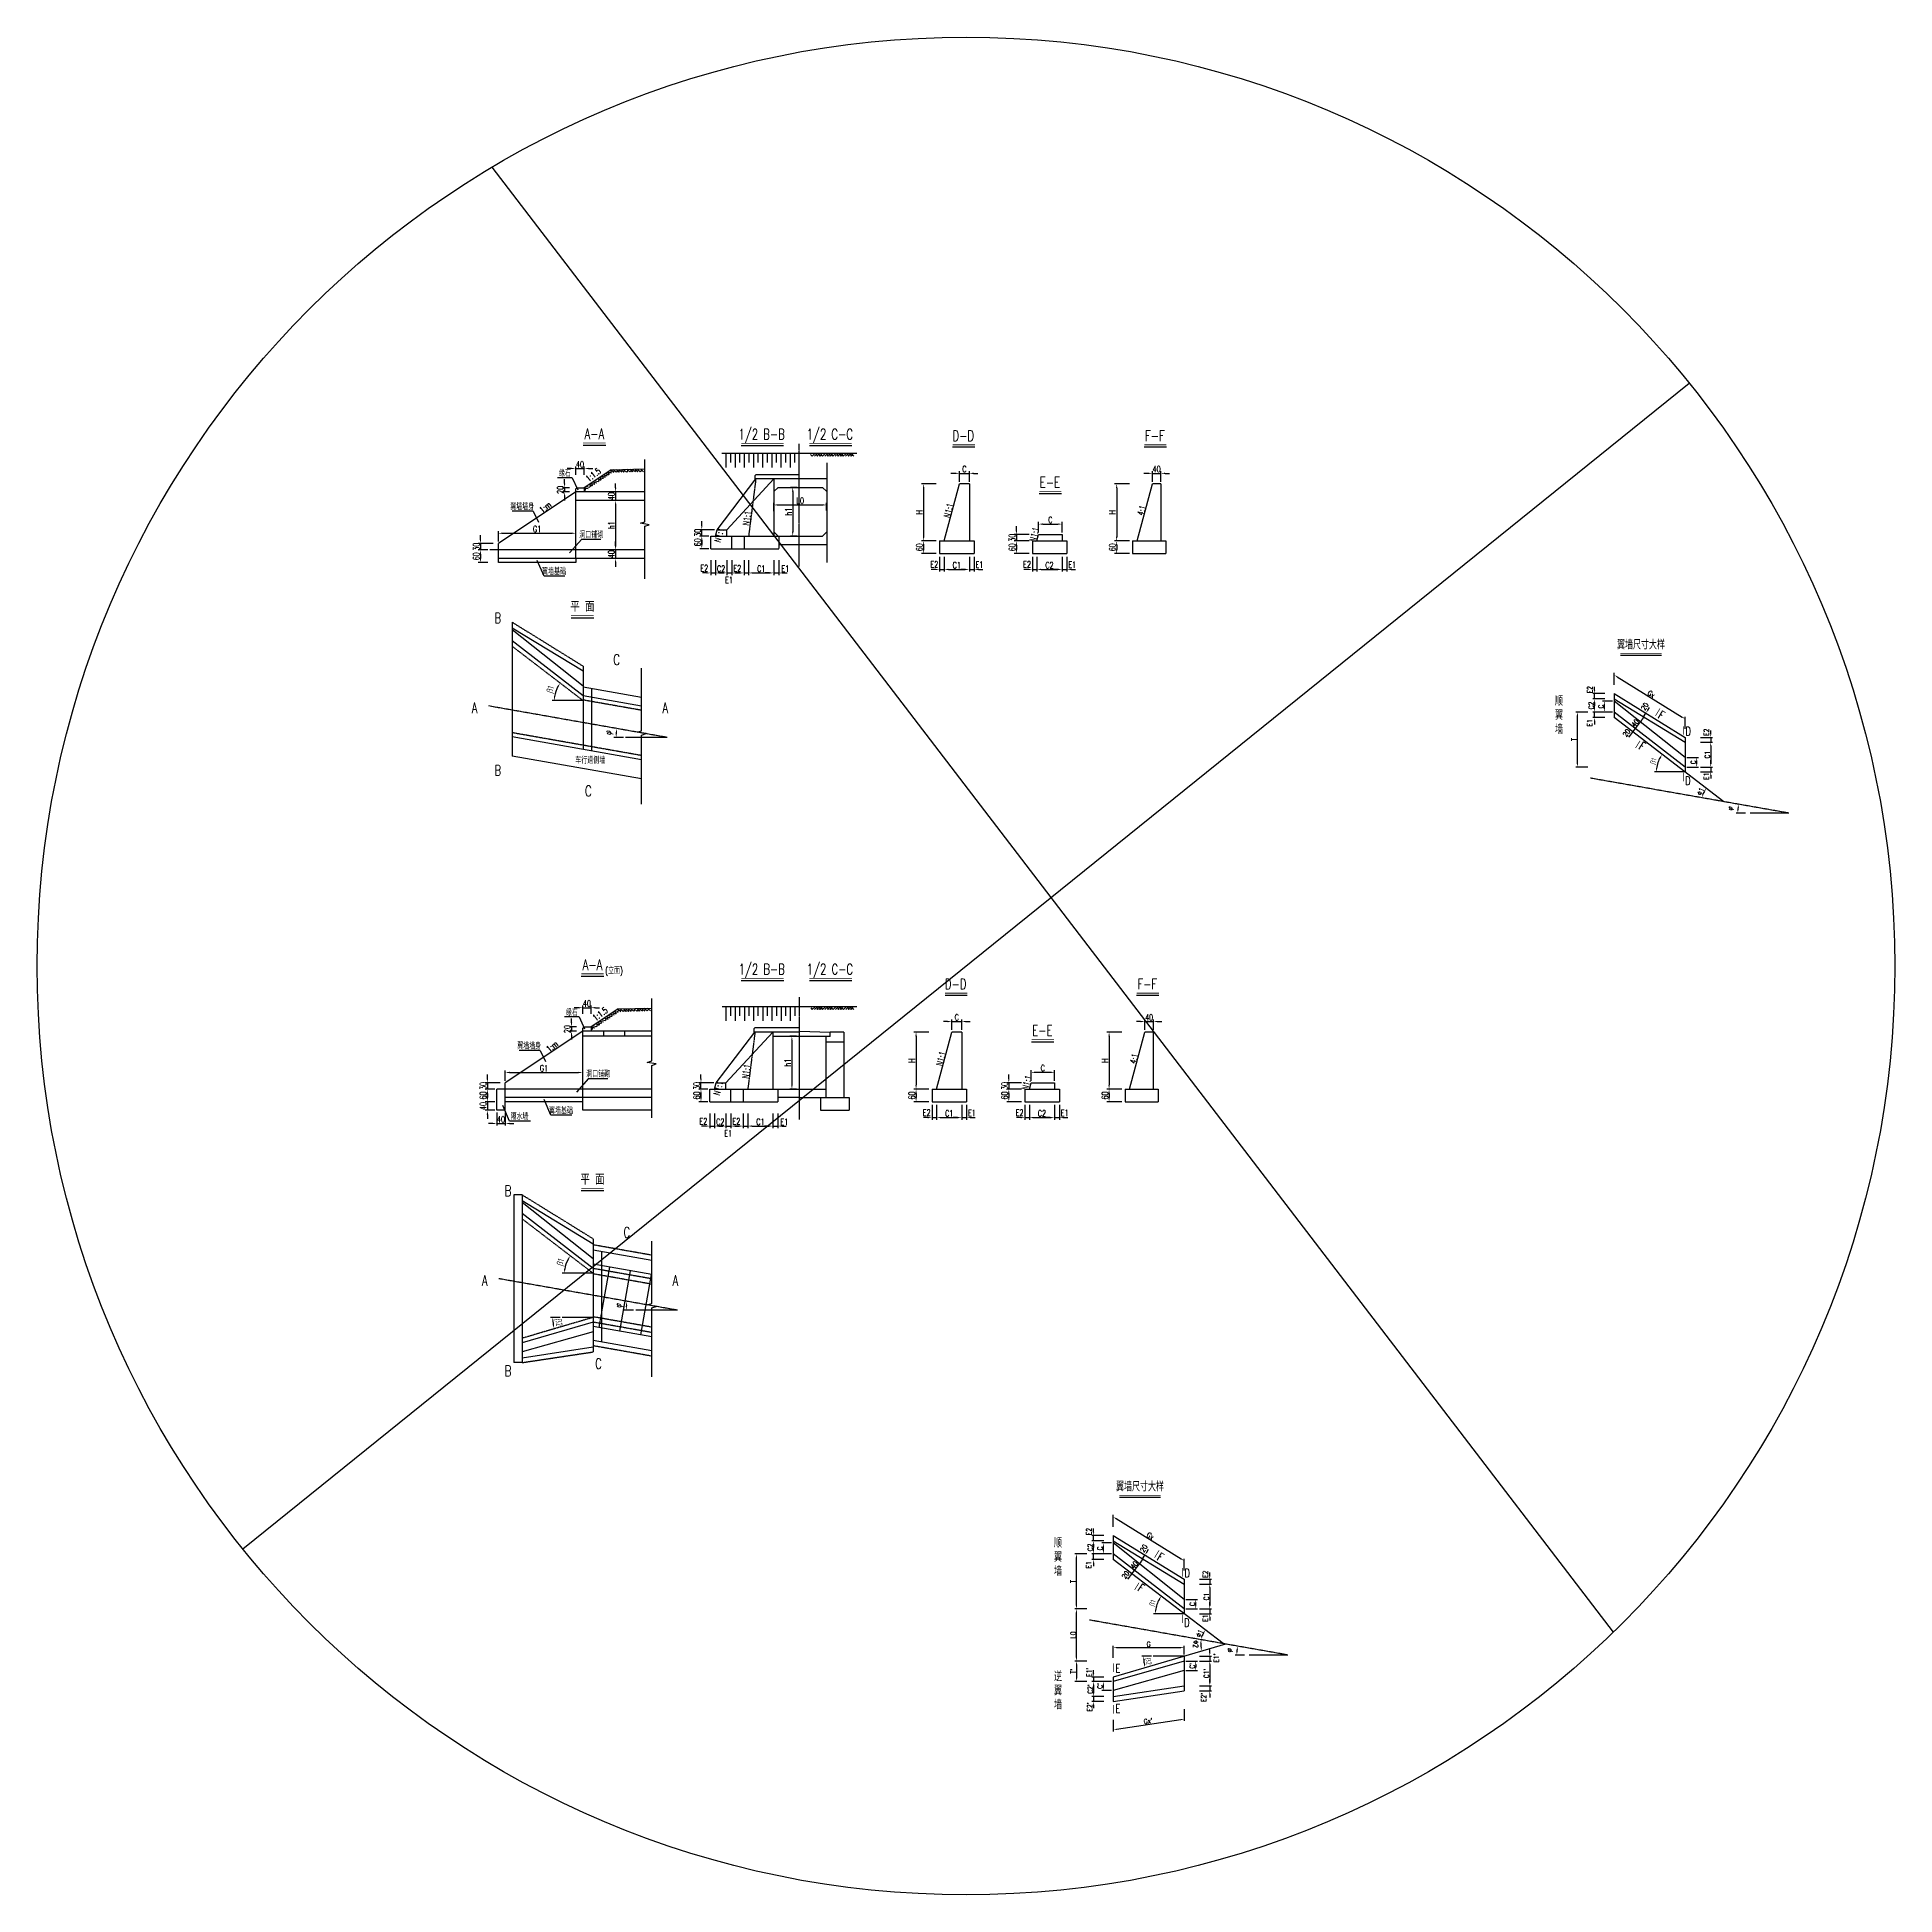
# Model space of a CAD drawing. Header units: millimetres. Extents: x -2053 to 14440, y -8588 to 380.
# Drawn here: x 5657 to 14440, y -8588 to 195 of the extents above; entities that cross this region are included whole.
import ezdxf
from ezdxf.enums import TextEntityAlignment as Align

# ---------------------------------------------------------------- set-up
doc = ezdxf.new("R2010")
doc.units = ezdxf.units.MM
doc.header["$LTSCALE"] = 0.25
doc.linetypes.add('ACAD_ISO02W100', pattern=[15, 12, -3])
doc.linetypes.add('ACAD_ISO04W100', pattern=[30, 24, -3, 0, -3])
for name, color, linetype in [('中心线', 3, 'ACAD_ISO04W100'), ('地面线', 15, 'Continuous'), ('文字', 7, 'Continuous'), ('次轮廓线', 7, 'Continuous'), ('虚线', 2, 'ACAD_ISO02W100'), ('轮廓线', 1, 'Continuous')]:
    doc.layers.add(name, color=color, linetype=linetype)
doc.styles.get("Standard").update_dxf_attribs({"font": 'simplex1.shx', "width": 0.7, "bigfont": 'hztxt.shx'})
doc.dimstyles.new('1v80', dxfattribs={"dimscale": 8, "dimtxt": 3, "dimasz": 2, "dimexe": 1, "dimexo": 1, "dimgap": 0.5, "dimtad": 1, "dimdec": 1, "dimzin": 9, "dimdsep": 46, "dimtxsty": 'Standard', "dimcen": 0.5, "dimclrd": 256, "dimclre": 256, "dimclrt": 256, "dimadec": 1, "dimazin": 2, "dimtfac": 1, "dimtdec": 1, "dimtix": 1, "dimtmove": 2, "dimatfit": 3, "dimfxl": 0, "dimtolj": 1, "dimtzin": 0, "dimlwd": -1, "dimlwe": -1, "dimarcsym": 0})
doc.dimstyles.get("Standard").update_dxf_attribs({"dimscale": 10, "dimtxt": 3, "dimasz": 2, "dimexe": 1, "dimexo": 1, "dimgap": 0.5, "dimtad": 1, "dimdec": 1, "dimzin": 9, "dimdsep": 46, "dimtxsty": 'Standard', "dimcen": 0.5, "dimclrd": 256, "dimclre": 256, "dimclrt": 256, "dimadec": 1, "dimazin": 2, "dimtfac": 1, "dimtdec": 1, "dimtix": 1, "dimtmove": 2, "dimatfit": 3, "dimfxl": 0, "dimtolj": 1, "dimtzin": 0, "dimlwd": -1, "dimlwe": -1, "dimarcsym": 0})

msp = doc.modelspace()

# ---------------------------------------------------------------- texts
at = {"layer": '文字', "width": 0.7}
for s, height, p in [('A-A', 50, (8292.14, -1720.69)), ('1/2 B-B', 50, (9082.78, -1722.23)), ('1/2 C-C', 50, (9405, -1722.23)), ('D-D', 50, (10036.08, -1729.75)), ('F-F', 50, (10941.74, -1729.75)), ('E-E', 50, (10445.54, -1949.75)), ('平 面', 50, (8235.2, -2537.2)), ('翼墙尺寸大样', 40, (13240.18, -2711.36)), ('A-A', 50, (8283.11, -4230.98)), ('1/2 B-B', 50, (9083.26, -4251.74)), ('1/2 C-C', 50, (9405.47, -4251.74)), ('D-D', 50, (10000.28, -4321.67)), ('F-F', 50, (10905.95, -4321.67)), ('E-E', 50, (10409.75, -4541.68)), ('平 面', 50, (8283.11, -5245.02)), ('翼墙尺寸大样', 40, (10871.64, -6691.71))]:
    msp.add_text(s, height=height, dxfattribs=at).set_placement(p, align=Align.BOTTOM_CENTER)
for s, height, rotation, p in [('1:1.5', 30, 36.928227, (8286.44, -1874.2)), ('1:m', 30, 36.928227, (8059.88, -2027.88)), ('N1:1', 30, 75.105754, (9966.57, -2042.67)), ('N1:1', 30, 81.508586, (9013.75, -2079.69)), ('4:1', 30, 75.105754, (10879.24, -2042.67)), ('N1:1', 30, 75.105754, (8881.72, -2159.16)), ('N1:1', 30, 75.105754, (10371.84, -2156.18)), ('F', 40, 328.252592, (13336.75, -3010.9)), ('F', 40, 328.252592, (13246.14, -3157.35)), ('1:1.5', 30, 36.928227, (8319.24, -4423.62)), ('1:m', 30, 36.928227, (8092.69, -4577.3)), ('N1:1', 30, 75.105754, (9930.78, -4634.6)), ('4:1', 30, 75.105754, (10843.44, -4634.6)), ('N1:1', 30, 81.508586, (9009.91, -4694.89)), ('N1:1', 30, 75.105754, (10336.04, -4748.11)), ('N1:1', 30, 75.105754, (8877.87, -4774.36)), ('F', 40, 328.252592, (10968.21, -6991.26)), ('F', 40, 328.252592, (10877.6, -7137.7))]:
    msp.add_text(s, height=height, rotation=rotation, dxfattribs=at).set_placement(p, align=Align.MIDDLE_CENTER)
for s, height, p in [('缘石', 30, (8152.63, -1868.5)), ('翼墙墙身', 30, (7950.81, -2025.68)), ('洞口铺砌', 30, (8277.1, -2158.83)), ('翼墙基础', 30, (8101.04, -2332.33)), ('B', 50, (7835.84, -2551.36)), ('C', 50, (8397.11, -2748.4)), ('A', 50, (7725.72, -2975.91)), ('A', 50, (8627.32, -2975.91)), ('D', 40, (13463.84, -3086.56)), ('B', 50, (7835.84, -3271.84)), ('车行道侧墙', 30, (8272.75, -3224.63)), ('D', 40, (13462.3, -3320.71)), ('C', 50, (8263.33, -3368.96)), ('(立面)', 30, (8385.07, -4218.8)), ('缘石', 30, (8185.44, -4417.91)), ('翼墙墙身', 30, (7983.62, -4575.09)), ('洞口铺砌', 30, (8309.91, -4708.25)), ('隔水墙', 30, (7937.99, -4910.09)), ('翼墙基础', 30, (8133.85, -4881.75)), ('B', 50, (7883.75, -5259.18)), ('C', 50, (8445.02, -5456.22)), ('A', 50, (7773.63, -5683.73)), ('A', 50, (8675.23, -5683.73)), ('C', 50, (8311.24, -6076.78)), ('B', 50, (7883.75, -6111.26)), ('D', 40, (11095.3, -7066.91)), ('D', 40, (11093.76, -7301.07)), ('E', 40, (10767.17, -7517.7)), ('E', 40, (10767.17, -7707.47))]:
    msp.add_text(s, height=height, dxfattribs=at).set_placement(p, align=Align.MIDDLE_CENTER)
at = {"layer": '文字', "char_height": 40, "width": 37.1996, "attachment_point": 1}
for s, insert in [('顺翼墙', (12833.53, -2925.51)), ('顺翼墙', (10464.99, -6905.87)), ('逆翼墙', (10464.99, -7537.53))]:
    msp.add_mtext(s, dxfattribs=dict(at, insert=insert))

# ---------------------------------------------------------------- blocks, each defined once
blk = doc.blocks.new('*D135')
at = {"layer": 'Defpoints', "color": 0}
for p in [(8236.7, -4433.5), (8276.7, -4394), (8276.7, -4433.5)]:
    blk.add_point(p, dxfattribs=at)
at = {"layer": '次轮廓线'}
for p, q in [((8236.7, -4423.5), (8236.7, -4384)), ((8276.7, -4423.5), (8276.7, -4384)), ((8216.7, -4394), (8196.7, -4394)), ((8236.7, -4394), (8276.7, -4394)), ((8296.7, -4394), (8316.7, -4394))]:
    blk.add_line(p, q, dxfattribs=at)
for points in [[(8216.7, -4390.6), (8216.7, -4397.3), (8236.7, -4394)], [(8296.7, -4390.6), (8296.7, -4397.3), (8276.7, -4394)]]:
    blk.add_solid(points, dxfattribs=at)
at = {"layer": '次轮廓线', "insert": (8256.7, -4374), "char_height": 30, "attachment_point": 5}
blk.add_mtext('\\A1;40', dxfattribs=at)
blk = doc.blocks.new('*D136')
at = {"layer": 'Defpoints', "color": 0}
for p in [(8184, -4505), (8216.8, -4485), (8216.8, -4505)]:
    blk.add_point(p, dxfattribs=at)
at = {"layer": '次轮廓线'}
for p, q in [((8184, -4465), (8184, -4445)), ((8206.8, -4485), (8174, -4485)), ((8206.8, -4505), (8174, -4505)), ((8184, -4485), (8184, -4505)), ((8184, -4525), (8184, -4545))]:
    blk.add_line(p, q, dxfattribs=at)
for points in [[(8180.7, -4465), (8187.3, -4465), (8184, -4485)], [(8180.7, -4525), (8187.3, -4525), (8184, -4505)]]:
    blk.add_solid(points, dxfattribs=at)
at = {"layer": '次轮廓线', "insert": (8164, -4495), "char_height": 30, "attachment_point": 5, "rotation": 90}
blk.add_mtext('\\A1;20', dxfattribs=at)
blk = doc.blocks.new('*D229')
at = {"layer": 'Defpoints', "color": 0}
for p in [(7786.1, -4779), (7830.7, -4779), (7870.7, -4749)]:
    blk.add_point(p, dxfattribs=at)
at = {"layer": '次轮廓线'}
for p, q in [((7786.1, -4729), (7786.1, -4709)), ((7846.1, -4749), (7776.1, -4749)), ((7820.7, -4779), (7776.1, -4779)), ((7786.1, -4749), (7786.1, -4779)), ((7786.1, -4799), (7786.1, -4819))]:
    blk.add_line(p, q, dxfattribs=at)
for points in [[(7782.7, -4729), (7789.4, -4729), (7786.1, -4749)], [(7782.7, -4799), (7789.4, -4799), (7786.1, -4779)]]:
    blk.add_solid(points, dxfattribs=at)
at = {"layer": '次轮廓线', "insert": (7766.1, -4764), "char_height": 30, "attachment_point": 5, "rotation": 90}
blk.add_mtext('\\A1;30', dxfattribs=at)
blk = doc.blocks.new('*D137')
at = {"layer": 'Defpoints', "color": 0}
for p in [(7830.7, -4779), (7786.1, -4839), (7830.7, -4839)]:
    blk.add_point(p, dxfattribs=at)
at = {"layer": '次轮廓线'}
for p, q in [((7820.7, -4779), (7776.1, -4779)), ((7786.1, -4799), (7786.1, -4819)), ((7820.7, -4839), (7776.1, -4839))]:
    blk.add_line(p, q, dxfattribs=at)
for points in [[(7782.7, -4799), (7789.4, -4799), (7786.1, -4779)], [(7782.7, -4819), (7789.4, -4819), (7786.1, -4839)]]:
    blk.add_solid(points, dxfattribs=at)
at = {"layer": '次轮廓线', "insert": (7766.1, -4809), "char_height": 30, "attachment_point": 5, "rotation": 90}
blk.add_mtext('\\A1;60', dxfattribs=at)
blk = doc.blocks.new('*D230')
at = {"layer": 'Defpoints', "color": 0}
for p in [(7786.1, -4879), (7830.7, -4839), (7830.7, -4879)]:
    blk.add_point(p, dxfattribs=at)
at = {"layer": '次轮廓线'}
for p, q in [((7786.1, -4819), (7786.1, -4799)), ((7820.7, -4839), (7776.1, -4839)), ((7820.7, -4879), (7776.1, -4879)), ((7786.1, -4839), (7786.1, -4879)), ((7786.1, -4899), (7786.1, -4919))]:
    blk.add_line(p, q, dxfattribs=at)
for points in [[(7782.7, -4819), (7789.4, -4819), (7786.1, -4839)], [(7782.7, -4899), (7789.4, -4899), (7786.1, -4879)]]:
    blk.add_solid(points, dxfattribs=at)
at = {"layer": '次轮廓线', "insert": (7766.1, -4859), "char_height": 30, "attachment_point": 5, "rotation": 90}
blk.add_mtext('\\A1;40', dxfattribs=at)
blk = doc.blocks.new('*D231')
at = {"layer": 'Defpoints', "color": 0}
for p in [(7830.7, -4879), (7870.7, -4879), (7870.7, -4941.3)]:
    blk.add_point(p, dxfattribs=at)
at = {"layer": '次轮廓线'}
for p, q in [((7830.7, -4889), (7830.7, -4951.3)), ((7870.7, -4889), (7870.7, -4951.3)), ((7810.7, -4941.3), (7790.7, -4941.3)), ((7830.7, -4941.3), (7870.7, -4941.3)), ((7890.7, -4941.3), (7910.7, -4941.3))]:
    blk.add_line(p, q, dxfattribs=at)
for points in [[(7810.7, -4938), (7810.7, -4944.7), (7830.7, -4941.3)], [(7890.7, -4938), (7890.7, -4944.7), (7870.7, -4941.3)]]:
    blk.add_solid(points, dxfattribs=at)
at = {"layer": '次轮廓线', "insert": (7850.7, -4921.3), "char_height": 30, "attachment_point": 5}
blk.add_mtext('\\A1;40', dxfattribs=at)
blk = doc.blocks.new('*D232')
at = {"layer": 'Defpoints', "color": 0}
for p in [(8236.7, -4700.1), (7870.7, -4749), (8236.7, -4779)]:
    blk.add_point(p, dxfattribs=at)
at = {"layer": '次轮廓线'}
for p, q in [((7870.7, -4739), (7870.7, -4690.1)), ((7890.7, -4700.1), (8216.7, -4700.1)), ((8236.7, -4760.1), (8236.7, -4690.1))]:
    blk.add_line(p, q, dxfattribs=at)
for points in [[(7890.7, -4696.8), (7890.7, -4703.5), (7870.7, -4700.1)], [(8216.7, -4696.8), (8216.7, -4703.5), (8236.7, -4700.1)]]:
    blk.add_solid(points, dxfattribs=at)
at = {"layer": '次轮廓线', "insert": (8053.7, -4680.1), "char_height": 30, "attachment_point": 5}
blk.add_mtext('\\A1;G1', dxfattribs=at)
blk = doc.blocks.new('*D134')
at = {"layer": 'Defpoints', "color": 0}
for p in [(9257.1, -4529), (9225.9, -4779), (9257.1, -4779)]:
    blk.add_point(p, dxfattribs=at)
at = {"layer": '次轮廓线'}
for p, q in [((9247.1, -4529), (9215.9, -4529)), ((9225.9, -4549), (9225.9, -4759)), ((9247.1, -4779), (9215.9, -4779))]:
    blk.add_line(p, q, dxfattribs=at)
for points in [[(9222.6, -4549), (9229.2, -4549), (9225.9, -4529)], [(9222.6, -4759), (9229.2, -4759), (9225.9, -4779)]]:
    blk.add_solid(points, dxfattribs=at)
at = {"layer": '次轮廓线', "insert": (9205.9, -4654), "char_height": 30, "attachment_point": 5, "rotation": 90}
blk.add_mtext('\\A1;h1', dxfattribs=at)
blk = doc.blocks.new('*D223')
at = {"layer": 'Defpoints', "color": 0}
for p in [(8860.1, -4779), (8838.6, -4879), (8860.1, -4953.6)]:
    blk.add_point(p, dxfattribs=at)
at = {"layer": '次轮廓线'}
for p, q in [((8838.6, -4893.6), (8838.6, -4963.6)), ((8860.1, -4893.6), (8860.1, -4963.6)), ((8818.6, -4953.6), (8798.6, -4953.6)), ((8838.6, -4953.6), (8860.1, -4953.6)), ((8880.1, -4953.6), (8900.1, -4953.6))]:
    blk.add_line(p, q, dxfattribs=at)
for points in [[(8818.6, -4950.3), (8818.6, -4956.9), (8838.6, -4953.6)], [(8880.1, -4950.3), (8880.1, -4956.9), (8860.1, -4953.6)]]:
    blk.add_solid(points, dxfattribs=at)
at = {"layer": '次轮廓线', "insert": (8807.5, -4930.9), "char_height": 30, "attachment_point": 5}
blk.add_mtext('\\A1;E2', dxfattribs=at)
blk = doc.blocks.new('*D224')
at = {"layer": 'Defpoints', "color": 0}
for p in [(8860.1, -4779), (8914.1, -4779), (8914.1, -4953.6)]:
    blk.add_point(p, dxfattribs=at)
at = {"layer": '次轮廓线'}
for p, q in [((8860.1, -4893.6), (8860.1, -4963.6)), ((8914.1, -4893.6), (8914.1, -4963.6)), ((8880.1, -4953.6), (8894.1, -4953.6))]:
    blk.add_line(p, q, dxfattribs=at)
for points in [[(8880.1, -4950.3), (8880.1, -4956.9), (8860.1, -4953.6)], [(8894.1, -4950.3), (8894.1, -4956.9), (8914.1, -4953.6)]]:
    blk.add_solid(points, dxfattribs=at)
at = {"layer": '次轮廓线', "insert": (8887.1, -4933.6), "char_height": 30, "attachment_point": 5}
blk.add_mtext('\\A1;C2', dxfattribs=at)
blk = doc.blocks.new('*D225')
at = {"layer": 'Defpoints', "color": 0}
for p in [(8914.1, -4779), (8937.2, -4839), (8937.2, -4953.6)]:
    blk.add_point(p, dxfattribs=at)
at = {"layer": '次轮廓线'}
for p, q in [((8914.1, -4893.6), (8914.1, -4963.6)), ((8937.2, -4893.6), (8937.2, -4963.6)), ((8894.1, -4953.6), (8874.1, -4953.6)), ((8914.1, -4953.6), (8937.2, -4953.6)), ((8957.2, -4953.6), (8977.2, -4953.6))]:
    blk.add_line(p, q, dxfattribs=at)
for points in [[(8894.1, -4950.3), (8894.1, -4956.9), (8914.1, -4953.6)], [(8957.2, -4950.3), (8957.2, -4956.9), (8937.2, -4953.6)]]:
    blk.add_solid(points, dxfattribs=at)
at = {"layer": '次轮廓线', "insert": (8924.5, -4987.5), "char_height": 30, "attachment_point": 5}
blk.add_mtext('\\A1;E1', dxfattribs=at)
blk = doc.blocks.new('*D226')
at = {"layer": 'Defpoints', "color": 0}
for p in [(9017.4, -4779), (8995.9, -4839), (9017.4, -4953.6)]:
    blk.add_point(p, dxfattribs=at)
at = {"layer": '次轮廓线'}
for p, q in [((8995.9, -4893.6), (8995.9, -4963.6)), ((9017.4, -4893.6), (9017.4, -4963.6)), ((8975.9, -4953.6), (8955.9, -4953.6)), ((8995.9, -4953.6), (9017.4, -4953.6)), ((9037.4, -4953.6), (9057.4, -4953.6))]:
    blk.add_line(p, q, dxfattribs=at)
for points in [[(8975.9, -4950.3), (8975.9, -4956.9), (8995.9, -4953.6)], [(9037.4, -4950.3), (9037.4, -4956.9), (9017.4, -4953.6)]]:
    blk.add_solid(points, dxfattribs=at)
at = {"layer": '次轮廓线', "insert": (8963.5, -4931.4), "char_height": 30, "attachment_point": 5}
blk.add_mtext('\\A1;E2', dxfattribs=at)
blk = doc.blocks.new('*D227')
at = {"layer": 'Defpoints', "color": 0}
for p in [(9017.4, -4779), (9136.4, -4779), (9136.4, -4953.6)]:
    blk.add_point(p, dxfattribs=at)
at = {"layer": '次轮廓线'}
for p, q in [((9017.4, -4893.6), (9017.4, -4963.6)), ((9136.4, -4893.6), (9136.4, -4963.6)), ((9037.4, -4953.6), (9116.4, -4953.6))]:
    blk.add_line(p, q, dxfattribs=at)
for points in [[(9037.4, -4950.3), (9037.4, -4956.9), (9017.4, -4953.6)], [(9116.4, -4950.3), (9116.4, -4956.9), (9136.4, -4953.6)]]:
    blk.add_solid(points, dxfattribs=at)
at = {"layer": '次轮廓线', "insert": (9076.9, -4933.6), "char_height": 30, "attachment_point": 5}
blk.add_mtext('\\A1;C1', dxfattribs=at)
blk = doc.blocks.new('*D228')
at = {"layer": 'Defpoints', "color": 0}
for p in [(9136.4, -4779), (9159.5, -4839), (9159.5, -4953.6)]:
    blk.add_point(p, dxfattribs=at)
at = {"layer": '次轮廓线'}
for p, q in [((9136.4, -4893.6), (9136.4, -4963.6)), ((9159.5, -4893.6), (9159.5, -4963.6)), ((9116.4, -4953.6), (9096.4, -4953.6)), ((9136.4, -4953.6), (9159.5, -4953.6)), ((9179.5, -4953.6), (9199.5, -4953.6))]:
    blk.add_line(p, q, dxfattribs=at)
for points in [[(9116.4, -4950.3), (9116.4, -4956.9), (9136.4, -4953.6)], [(9179.5, -4950.3), (9179.5, -4956.9), (9159.5, -4953.6)]]:
    blk.add_solid(points, dxfattribs=at)
at = {"layer": '次轮廓线', "insert": (9190.5, -4933.8), "char_height": 30, "attachment_point": 5}
blk.add_mtext('\\A1;E1', dxfattribs=at)
blk = doc.blocks.new('*D168')
at = {"layer": 'Defpoints', "color": 0}
for p in [(8796, -4779), (8838.6, -4779), (8838.6, -4839)]:
    blk.add_point(p, dxfattribs=at)
at = {"layer": '次轮廓线'}
for p, q in [((8828.6, -4779), (8786, -4779)), ((8796, -4819), (8796, -4799)), ((8828.6, -4839), (8786, -4839))]:
    blk.add_line(p, q, dxfattribs=at)
for points in [[(8792.7, -4799), (8799.3, -4799), (8796, -4779)], [(8792.7, -4819), (8799.3, -4819), (8796, -4839)]]:
    blk.add_solid(points, dxfattribs=at)
at = {"layer": '次轮廓线', "insert": (8776, -4809), "char_height": 30, "attachment_point": 5, "rotation": 90}
blk.add_mtext('\\A1;60', dxfattribs=at)
blk = doc.blocks.new('*D169')
at = {"layer": 'Defpoints', "color": 0}
for p in [(8796, -4749), (8838.6, -4779), (8868.5, -4749)]:
    blk.add_point(p, dxfattribs=at)
at = {"layer": '次轮廓线'}
for p, q in [((8796, -4729), (8796, -4709)), ((8856, -4749), (8786, -4749)), ((8828.6, -4779), (8786, -4779)), ((8796, -4779), (8796, -4749)), ((8796, -4799), (8796, -4819))]:
    blk.add_line(p, q, dxfattribs=at)
for points in [[(8792.7, -4729), (8799.3, -4729), (8796, -4749)], [(8792.7, -4799), (8799.3, -4799), (8796, -4779)]]:
    blk.add_solid(points, dxfattribs=at)
at = {"layer": '次轮廓线', "insert": (8776, -4764), "char_height": 30, "attachment_point": 5, "rotation": 90}
blk.add_mtext('\\A1;30', dxfattribs=at)
blk = doc.blocks.new('*D170')
at = {"layer": 'Defpoints', "color": 0}
for p in [(7951.2, -5393), (8163, -5592.3), (8208.1, -5649.7), (8286.2, -5649.7), (8286.2, -5649.7)]:
    blk.add_point(p, dxfattribs=at)
at = {"layer": '次轮廓线'}
blk.add_line((8198.1, -5649.7), (8140.3, -5649.7), dxfattribs=at)
blk.add_arc((8286.2, -5649.7), 135.9, 150.98402, 171.56292, dxfattribs=at)
for points in [[(8164.6, -5581.9), (8170.2, -5585.6), (8178.3, -5567)], [(8155.1, -5630), (8148.5, -5629.5), (8150.3, -5649.7)]]:
    blk.add_solid(points, dxfattribs=at)
at = {"layer": '次轮廓线', "insert": (8134.8, -5598.4), "char_height": 30, "attachment_point": 5, "rotation": 71.27347}
blk.add_mtext('\\A1;β1', dxfattribs=at)
blk = doc.blocks.new('*D171')
at = {"layer": 'Defpoints', "color": 0}
for p in [(8095.5, -5876.3), (8140.2, -5858.1), (8286.2, -5858.1), (8286.2, -5858.1), (7951.2, -5956.5)]:
    blk.add_point(p, dxfattribs=at)
at = {"layer": '次轮廓线'}
blk.add_line((8130.2, -5858.1), (8084.7, -5858.1), dxfattribs=at)
blk.add_arc((8286.2, -5858.1), 191.6, 185.98422, 190.38201, dxfattribs=at)
for points in [[(8092.4, -5878.2), (8099, -5877.9), (8094.7, -5858.1)], [(8101, -5891.9), (8094.6, -5893.4), (8102.4, -5912.1)]]:
    blk.add_solid(points, dxfattribs=at)
at = {"layer": '次轮廓线', "insert": (8120.4, -5881.9), "char_height": 30, "attachment_point": 5, "rotation": 278.18311}
blk.add_mtext('\\A1;β2', dxfattribs=at)
blk = doc.blocks.new('*D172')
at = {"layer": 'Defpoints', "color": 0}
for p in [(7839, -5675), (8444.3, -5796.1), (8487.6, -5824.1), (8684.5, -5824.1), (8684.5, -5824.1)]:
    blk.add_point(p, dxfattribs=at)
at = {"layer": '次轮廓线'}
blk.add_line((8477.6, -5824.1), (8432.6, -5824.1), dxfattribs=at)
blk.add_arc((8684.5, -5824.1), 241.9, 174.73881, 175.26119, dxfattribs=at)
for points in [[(8440.4, -5801.5), (8447, -5802.4), (8446.3, -5782.1)], [(8446.8, -5804.3), (8440.1, -5804), (8442.6, -5824.1)]]:
    blk.add_solid(points, dxfattribs=at)
at = {"layer": '次轮廓线', "insert": (8408.9, -5801.3), "char_height": 30, "attachment_point": 5, "rotation": 85.26367}
blk.add_mtext('\\A1;φ', dxfattribs=at)
blk = doc.blocks.new('*D173')
at = {"layer": 'Defpoints', "color": 0}
for p in [(10745, -7002.7), (10956.8, -7202), (11002, -7259.3), (11080.1, -7259.3), (11264.2, -7400.4)]:
    blk.add_point(p, dxfattribs=at)
at = {"layer": '次轮廓线'}
blk.add_line((10992.1, -7259.3), (10936.1, -7259.3), dxfattribs=at)
blk.add_arc((11080.1, -7259.3), 135.9, 149.2944, 173.25254, dxfattribs=at)
for points in [[(10961, -7188.4), (10965.4, -7191.4), (10972.2, -7176.7)], [(10947.7, -7243.5), (10942.4, -7243.2), (10944.1, -7259.3)]]:
    blk.add_solid(points, dxfattribs=at)
at = {"layer": '次轮廓线', "insert": (10933.1, -7209.5), "char_height": 24, "attachment_point": 5, "rotation": 71.27347}
blk.add_mtext('\\A1;β1', dxfattribs=at)
blk = doc.blocks.new('*D174')
at = {"layer": 'Defpoints', "color": 0}
for p in [(10934, -7460.1), (11080.1, -7460.1), (11276.2, -7402.5), (10889.4, -7478.3), (10745, -7558.5)]:
    blk.add_point(p, dxfattribs=at)
at = {"layer": '次轮廓线'}
blk.add_line((10926, -7460.1), (10880.5, -7460.1), dxfattribs=at)
blk.add_arc((11080.1, -7460.1), 191.6, 184.78659, 191.57964, dxfattribs=at)
for points in [[(10886.5, -7476.2), (10891.8, -7476), (10888.5, -7460.1)], [(10895, -7497.9), (10889.8, -7499.2), (10896.3, -7514.1)]]:
    blk.add_solid(points, dxfattribs=at)
at = {"layer": '次轮廓线', "insert": (10909.5, -7484.6), "char_height": 24, "attachment_point": 5, "rotation": 278.18311}
blk.add_mtext('\\A1;β2', dxfattribs=at)
blk = doc.blocks.new('*D175')
at = {"layer": 'Defpoints', "color": 0}
for p in [(10745, -7002.7), (10632.8, -7289), (11171.6, -7350.5), (11264.2, -7400.4), (11571.2, -7454.5)]:
    blk.add_point(p, dxfattribs=at)
at = {"layer": '次轮廓线'}
blk.add_arc((11264.2, -7400.4), 105.1, 151.27887, 161.26807, dxfattribs=at)
for points in [[(11167.2, -7367.3), (11162.1, -7366), (11160.7, -7382.1)], [(11169.8, -7348.4), (11174.2, -7351.3), (11180.7, -7336.5)]]:
    blk.add_solid(points, dxfattribs=at)
at = {"layer": '次轮廓线', "insert": (11153.2, -7351.6), "char_height": 24, "attachment_point": 5, "rotation": 66.27347}
blk.add_mtext('\\A1;Φ1', dxfattribs=at)
blk = doc.blocks.new('*D124')
at = {"layer": 'Defpoints', "color": 0}
for p in [(10632.8, -7289), (11159.9, -7418), (11276.2, -7402.5), (11571.2, -7454.5), (10745, -7558.5)]:
    blk.add_point(p, dxfattribs=at)
at = {"layer": '次轮廓线'}
blk.add_arc((11276.2, -7402.5), 117.3, 177.82266, 188.54357, dxfattribs=at)
for points in [[(11156.3, -7397.7), (11161.6, -7398.3), (11160.7, -7382.1)], [(11162.8, -7419.3), (11157.6, -7420.5), (11163.7, -7435.5)]]:
    blk.add_solid(points, dxfattribs=at)
at = {"layer": '次轮廓线', "insert": (11135.4, -7402.9), "char_height": 24, "attachment_point": 5, "rotation": 270.15449}
blk.add_mtext('\\A1;Φ2', dxfattribs=at)
blk = doc.blocks.new('*D125')
at = {"layer": 'Defpoints', "color": 0}
for p in [(10725.7, -7305.4), (11331, -7426.4), (11374.3, -7454.5), (11571.2, -7454.5), (11571.2, -7454.5)]:
    blk.add_point(p, dxfattribs=at)
at = {"layer": '次轮廓线'}
blk.add_line((11366.3, -7454.5), (11321.3, -7454.5), dxfattribs=at)
blk.add_arc((11571.2, -7454.5), 241.9, 173.79066, 176.20934, dxfattribs=at)
for points in [[(11332.5, -7438.6), (11327.2, -7438.4), (11329.3, -7454.5)], [(11328.1, -7428), (11333.4, -7428.7), (11333, -7412.5)]]:
    blk.add_solid(points, dxfattribs=at)
at = {"layer": '次轮廓线', "insert": (11295.6, -7431.7), "char_height": 24, "attachment_point": 5, "rotation": 85.26367}
blk.add_mtext('\\A1;φ', dxfattribs=at)
blk = doc.blocks.new('*D176')
at = {"layer": 'Defpoints', "color": 0}
for p in [(11080.1, -7419.5), (11080.1, -7460.1), (10745, -7558.5)]:
    blk.add_point(p, dxfattribs=at)
at = {"layer": '次轮廓线'}
for p, q in [((10745, -7467.5), (10745, -7411.5)), ((10761, -7419.5), (11064.1, -7419.5)), ((11080.1, -7452.1), (11080.1, -7411.5))]:
    blk.add_line(p, q, dxfattribs=at)
for points in [[(10761, -7416.8), (10761, -7422.2), (10745, -7419.5)], [(11064.1, -7416.8), (11064.1, -7422.2), (11080.1, -7419.5)]]:
    blk.add_solid(points, dxfattribs=at)
at = {"layer": '次轮廓线', "insert": (10912.5, -7403.5), "char_height": 24, "attachment_point": 5}
blk.add_mtext('\\A1;G', dxfattribs=at)
blk = doc.blocks.new('*D177')
at = {"layer": 'Defpoints', "color": 0}
for p in [(11080.1, -7482.8), (10571.8, -7579.8), (10745, -7579.8)]:
    blk.add_point(p, dxfattribs=at)
at = {"layer": '次轮廓线'}
for p, q in [((10619.8, -7482.8), (10563.8, -7482.8)), ((10571.8, -7498.8), (10571.8, -7563.8)), ((10619.8, -7579.8), (10563.8, -7579.8))]:
    blk.add_line(p, q, dxfattribs=at)
for points in [[(10569.1, -7498.8), (10574.5, -7498.8), (10571.8, -7482.8)], [(10569.1, -7563.8), (10574.5, -7563.8), (10571.8, -7579.8)]]:
    blk.add_solid(points, dxfattribs=at)
at = {"layer": '次轮廓线', "insert": (10555.8, -7531.3), "char_height": 24, "attachment_point": 5, "rotation": 90}
blk.add_mtext("\\A1;T'", dxfattribs=at)
blk = doc.blocks.new('*D203')
at = {"layer": 'Defpoints', "color": 0}
for p in [(10652.4, -7579.8), (10745, -7558.5), (10745, -7579.8)]:
    blk.add_point(p, dxfattribs=at)
at = {"layer": '次轮廓线'}
for p, q in [((10652.4, -7542.5), (10652.4, -7526.5)), ((10700.4, -7558.5), (10644.4, -7558.5)), ((10700.4, -7579.8), (10644.4, -7579.8)), ((10652.4, -7558.5), (10652.4, -7579.8)), ((10652.4, -7595.8), (10652.4, -7611.8))]:
    blk.add_line(p, q, dxfattribs=at)
for points in [[(10649.8, -7542.5), (10655.1, -7542.5), (10652.4, -7558.5)], [(10649.8, -7595.8), (10655.1, -7595.8), (10652.4, -7579.8)]]:
    blk.add_solid(points, dxfattribs=at)
at = {"layer": '次轮廓线', "insert": (10631.2, -7536.1), "char_height": 24, "attachment_point": 5, "rotation": 90}
blk.add_mtext("\\A1;E1'", dxfattribs=at)
blk = doc.blocks.new('*D204')
at = {"layer": 'Defpoints', "color": 0}
for p in [(10745, -7579.8), (10652.4, -7651.2), (10745, -7651.2)]:
    blk.add_point(p, dxfattribs=at)
at = {"layer": '次轮廓线'}
for p, q in [((10700.4, -7579.8), (10644.4, -7579.8)), ((10652.4, -7595.8), (10652.4, -7635.2)), ((10700.4, -7651.2), (10644.4, -7651.2))]:
    blk.add_line(p, q, dxfattribs=at)
for points in [[(10649.8, -7595.8), (10655.1, -7595.8), (10652.4, -7579.8)], [(10649.8, -7635.2), (10655.1, -7635.2), (10652.4, -7651.2)]]:
    blk.add_solid(points, dxfattribs=at)
at = {"layer": '次轮廓线', "insert": (10636.4, -7615.5), "char_height": 24, "attachment_point": 5, "rotation": 90}
blk.add_mtext("\\A1;C2'", dxfattribs=at)
blk = doc.blocks.new('*D205')
at = {"layer": 'Defpoints', "color": 0}
for p in [(10652.4, -7673.7), (10745, -7651.2), (10745, -7673.7)]:
    blk.add_point(p, dxfattribs=at)
at = {"layer": '次轮廓线'}
for p, q in [((10652.4, -7635.2), (10652.4, -7619.2)), ((10700.4, -7651.2), (10644.4, -7651.2)), ((10700.4, -7673.7), (10644.4, -7673.7)), ((10652.4, -7651.2), (10652.4, -7673.7)), ((10652.4, -7689.7), (10652.4, -7705.7))]:
    blk.add_line(p, q, dxfattribs=at)
for points in [[(10649.8, -7635.2), (10655.1, -7635.2), (10652.4, -7651.2)], [(10649.8, -7689.7), (10655.1, -7689.7), (10652.4, -7673.7)]]:
    blk.add_solid(points, dxfattribs=at)
at = {"layer": '次轮廓线', "insert": (10633.5, -7700.4), "char_height": 24, "attachment_point": 5, "rotation": 90}
blk.add_mtext("\\A1;E2'", dxfattribs=at)
blk = doc.blocks.new('*D206')
at = {"layer": 'Defpoints', "color": 0}
for p in [(10698.5, -7579.8), (10745, -7579.8), (10745, -7622.3)]:
    blk.add_point(p, dxfattribs=at)
at = {"layer": '次轮廓线'}
for p, q in [((10737, -7579.8), (10690.5, -7579.8)), ((10737, -7622.3), (10690.5, -7622.3)), ((10698.5, -7606.3), (10698.5, -7595.8))]:
    blk.add_line(p, q, dxfattribs=at)
for points in [[(10695.8, -7595.8), (10701.1, -7595.8), (10698.5, -7579.8)], [(10695.8, -7606.3), (10701.1, -7606.3), (10698.5, -7622.3)]]:
    blk.add_solid(points, dxfattribs=at)
at = {"layer": '次轮廓线', "insert": (10682.5, -7601), "char_height": 24, "attachment_point": 5, "rotation": 90}
blk.add_mtext("\\A1;C'", dxfattribs=at)
blk = doc.blocks.new('*D207')
at = {"layer": 'Defpoints', "color": 0}
for p in [(11080.1, -7623.3), (10745, -7673.7), (11080.1, -7757.5)]:
    blk.add_point(p, dxfattribs=at)
at = {"layer": '次轮廓线'}
for p, q in [((11080.1, -7709.6), (11080.1, -7765.6)), ((10745, -7760), (10745, -7816)), ((10760.8, -7805.5), (11064.3, -7759.9))]:
    blk.add_line(p, q, dxfattribs=at)
for points in [[(10760.4, -7802.9), (10761.2, -7808.1), (10745, -7807.9)], [(11063.9, -7757.3), (11064.7, -7762.5), (11080.1, -7757.5)]]:
    blk.add_solid(points, dxfattribs=at)
at = {"layer": '次轮廓线', "insert": (10910.2, -7766.9), "char_height": 24, "attachment_point": 5, "rotation": 8.54526}
blk.add_mtext("\\A1;Gx'", dxfattribs=at)
blk = doc.blocks.new('*D133')
at = {"layer": 'Defpoints', "color": 0}
for p in [(11080.1, -7460.1), (11080.1, -7482.8), (11201.6, -7482.8)]:
    blk.add_point(p, dxfattribs=at)
at = {"layer": '次轮廓线'}
for p, q in [((11153.6, -7460.1), (11209.6, -7460.1)), ((11201.6, -7444.1), (11201.6, -7428.1)), ((11201.6, -7460.1), (11201.6, -7482.8)), ((11153.6, -7482.8), (11209.6, -7482.8)), ((11201.6, -7498.8), (11201.6, -7514.8))]:
    blk.add_line(p, q, dxfattribs=at)
for points in [[(11198.9, -7444.1), (11204.3, -7444.1), (11201.6, -7460.1)], [(11198.9, -7498.8), (11204.3, -7498.8), (11201.6, -7482.8)]]:
    blk.add_solid(points, dxfattribs=at)
at = {"layer": '次轮廓线', "insert": (11232.2, -7469.1), "char_height": 24, "attachment_point": 5, "rotation": 90}
blk.add_mtext("\\A1;E1'", dxfattribs=at)
blk = doc.blocks.new('*D208')
at = {"layer": 'Defpoints', "color": 0}
for p in [(11080.1, -7482.8), (11080.1, -7600), (11201.6, -7600)]:
    blk.add_point(p, dxfattribs=at)
at = {"layer": '次轮廓线'}
for p, q in [((11153.6, -7482.8), (11209.6, -7482.8)), ((11201.6, -7498.8), (11201.6, -7584)), ((11153.6, -7600), (11209.6, -7600))]:
    blk.add_line(p, q, dxfattribs=at)
for points in [[(11198.9, -7498.8), (11204.3, -7498.8), (11201.6, -7482.8)], [(11198.9, -7584), (11204.3, -7584), (11201.6, -7600)]]:
    blk.add_solid(points, dxfattribs=at)
at = {"layer": '次轮廓线', "insert": (11185.6, -7541.4), "char_height": 24, "attachment_point": 5, "rotation": 90}
blk.add_mtext("\\A1;C1'", dxfattribs=at)
blk = doc.blocks.new('*D209')
at = {"layer": 'Defpoints', "color": 0}
for p in [(11080.1, -7600), (11080.1, -7623.3), (11201.6, -7623.3)]:
    blk.add_point(p, dxfattribs=at)
at = {"layer": '次轮廓线'}
for p, q in [((11153.6, -7600), (11209.6, -7600)), ((11153.6, -7623.3), (11209.6, -7623.3)), ((11201.6, -7584), (11201.6, -7568)), ((11201.6, -7600), (11201.6, -7623.3)), ((11201.6, -7639.3), (11201.6, -7655.3))]:
    blk.add_line(p, q, dxfattribs=at)
for points in [[(11198.9, -7584), (11204.3, -7584), (11201.6, -7600)], [(11198.9, -7639.3), (11204.3, -7639.3), (11201.6, -7623.3)]]:
    blk.add_solid(points, dxfattribs=at)
at = {"layer": '次轮廓线', "insert": (11172.9, -7655.1), "char_height": 24, "attachment_point": 5, "rotation": 90}
blk.add_mtext("\\A1;E2'", dxfattribs=at)
blk = doc.blocks.new('*D210')
at = {"layer": 'Defpoints', "color": 0}
for p in [(11080.1, -7482.8), (11080.1, -7528.3), (11134.9, -7528.3)]:
    blk.add_point(p, dxfattribs=at)
at = {"layer": '次轮廓线'}
for p, q in [((11088.1, -7482.8), (11142.9, -7482.8)), ((11088.1, -7528.3), (11142.9, -7528.3)), ((11134.9, -7498.8), (11134.9, -7512.3))]:
    blk.add_line(p, q, dxfattribs=at)
for points in [[(11132.2, -7498.8), (11137.5, -7498.8), (11134.9, -7482.8)], [(11132.2, -7512.3), (11137.5, -7512.3), (11134.9, -7528.3)]]:
    blk.add_solid(points, dxfattribs=at)
at = {"layer": '次轮廓线', "insert": (11118.9, -7505.5), "char_height": 24, "attachment_point": 5, "rotation": 90}
blk.add_mtext("\\A1;C'", dxfattribs=at)
blk = doc.blocks.new('*D211')
at = {"layer": 'Defpoints', "color": 0}
for p in [(10571.8, -7236.6), (11080.1, -7236.6), (11080.1, -7482.8)]:
    blk.add_point(p, dxfattribs=at)
at = {"layer": '次轮廓线'}
for p, q in [((10619.8, -7236.6), (10563.8, -7236.6)), ((10571.8, -7466.8), (10571.8, -7252.6)), ((10619.8, -7482.8), (10563.8, -7482.8))]:
    blk.add_line(p, q, dxfattribs=at)
for points in [[(10569.1, -7252.6), (10574.5, -7252.6), (10571.8, -7236.6)], [(10569.1, -7466.8), (10574.5, -7466.8), (10571.8, -7482.8)]]:
    blk.add_solid(points, dxfattribs=at)
at = {"layer": '次轮廓线', "insert": (10555.8, -7359.7), "char_height": 24, "attachment_point": 5, "rotation": 90}
blk.add_mtext('\\A1;L0', dxfattribs=at)
blk = doc.blocks.new('*D212')
at = {"layer": 'Defpoints', "color": 0}
for p in [(10571.8, -6976.6), (10745, -6976.6), (11080.1, -7236.6)]:
    blk.add_point(p, dxfattribs=at)
at = {"layer": '次轮廓线'}
for p, q in [((10619.8, -6976.6), (10563.8, -6976.6)), ((10571.8, -7220.6), (10571.8, -6992.6)), ((10619.8, -7236.6), (10563.8, -7236.6))]:
    blk.add_line(p, q, dxfattribs=at)
for points in [[(10569.1, -6992.6), (10574.5, -6992.6), (10571.8, -6976.6)], [(10569.1, -7220.6), (10574.5, -7220.6), (10571.8, -7236.6)]]:
    blk.add_solid(points, dxfattribs=at)
at = {"layer": '次轮廓线', "insert": (10555.8, -7106.6), "char_height": 24, "attachment_point": 5, "rotation": 90}
blk.add_mtext('\\A1;T', dxfattribs=at)
blk = doc.blocks.new('*D213')
at = {"layer": 'Defpoints', "color": 0}
for p in [(10652.4, -6976.6), (10745, -6976.6), (10745, -7002.7)]:
    blk.add_point(p, dxfattribs=at)
at = {"layer": '次轮廓线'}
for p, q in [((10700.4, -6976.6), (10644.4, -6976.6)), ((10700.4, -7002.7), (10644.4, -7002.7)), ((10652.4, -6960.6), (10652.4, -6944.6)), ((10652.4, -7002.7), (10652.4, -6976.6)), ((10652.4, -7018.7), (10652.4, -7034.7))]:
    blk.add_line(p, q, dxfattribs=at)
for points in [[(10649.8, -6960.6), (10655.1, -6960.6), (10652.4, -6976.6)], [(10649.8, -7018.7), (10655.1, -7018.7), (10652.4, -7002.7)]]:
    blk.add_solid(points, dxfattribs=at)
at = {"layer": '次轮廓线', "insert": (10629.1, -7027.9), "char_height": 24, "attachment_point": 5, "rotation": 90}
blk.add_mtext('\\A1;E1', dxfattribs=at)
blk = doc.blocks.new('*D214')
at = {"layer": 'Defpoints', "color": 0}
for p in [(10652.4, -6914.6), (10745, -6914.6), (10745, -6976.6)]:
    blk.add_point(p, dxfattribs=at)
at = {"layer": '次轮廓线'}
for p, q in [((10700.4, -6914.6), (10644.4, -6914.6)), ((10652.4, -6960.6), (10652.4, -6930.6)), ((10700.4, -6976.6), (10644.4, -6976.6))]:
    blk.add_line(p, q, dxfattribs=at)
for points in [[(10649.8, -6930.6), (10655.1, -6930.6), (10652.4, -6914.6)], [(10649.8, -6960.6), (10655.1, -6960.6), (10652.4, -6976.6)]]:
    blk.add_solid(points, dxfattribs=at)
at = {"layer": '次轮廓线', "insert": (10636.4, -6945.6), "char_height": 24, "attachment_point": 5, "rotation": 90}
blk.add_mtext('\\A1;C2', dxfattribs=at)
blk = doc.blocks.new('*D215')
at = {"layer": 'Defpoints', "color": 0}
for p in [(10652.4, -6888.8), (10745, -6888.8), (10745, -6914.6)]:
    blk.add_point(p, dxfattribs=at)
at = {"layer": '次轮廓线'}
for p, q in [((10700.4, -6888.8), (10644.4, -6888.8)), ((10700.4, -6914.6), (10644.4, -6914.6)), ((10652.4, -6872.8), (10652.4, -6856.8)), ((10652.4, -6914.6), (10652.4, -6888.8)), ((10652.4, -6930.6), (10652.4, -6946.6))]:
    blk.add_line(p, q, dxfattribs=at)
for points in [[(10649.8, -6872.8), (10655.1, -6872.8), (10652.4, -6888.8)], [(10649.8, -6930.6), (10655.1, -6930.6), (10652.4, -6914.6)]]:
    blk.add_solid(points, dxfattribs=at)
at = {"layer": '次轮廓线', "insert": (10629.7, -6871), "char_height": 24, "attachment_point": 5, "rotation": 90}
blk.add_mtext('\\A1;E2', dxfattribs=at)
blk = doc.blocks.new('*D216')
at = {"layer": 'Defpoints', "color": 0}
for p in [(10698.5, -6924.4), (10745, -6924.4), (10745, -6976.6)]:
    blk.add_point(p, dxfattribs=at)
at = {"layer": '次轮廓线'}
for p, q in [((10737, -6924.4), (10690.5, -6924.4)), ((10737, -6976.6), (10690.5, -6976.6)), ((10698.5, -6960.6), (10698.5, -6940.4))]:
    blk.add_line(p, q, dxfattribs=at)
for points in [[(10695.8, -6940.4), (10701.1, -6940.4), (10698.5, -6924.4)], [(10695.8, -6960.6), (10701.1, -6960.6), (10698.5, -6976.6)]]:
    blk.add_solid(points, dxfattribs=at)
at = {"layer": '次轮廓线', "insert": (10682.5, -6950.5), "char_height": 24, "attachment_point": 5, "rotation": 90}
blk.add_mtext('\\A1;C', dxfattribs=at)
blk = doc.blocks.new('*D217')
at = {"layer": 'Defpoints', "color": 0}
for p in [(10745, -6888.8), (11080.1, -7008.4), (11080.1, -7096.1)]:
    blk.add_point(p, dxfattribs=at)
at = {"layer": '次轮廓线'}
for p, q in [((10745, -6847.7), (10745, -6791.7)), ((10758.6, -6809.5), (11066.5, -7000)), ((11080.1, -7055), (11080.1, -6999))]:
    blk.add_line(p, q, dxfattribs=at)
for points in [[(10760, -6807.2), (10757.2, -6811.8), (10745, -6801.1)], [(11067.9, -6997.7), (11065.1, -7002.3), (11080.1, -7008.4)]]:
    blk.add_solid(points, dxfattribs=at)
at = {"layer": '次轮廓线', "insert": (10921, -6891.1), "char_height": 24, "attachment_point": 5, "rotation": 328.25259}
blk.add_mtext('\\A1;Gx', dxfattribs=at)
blk = doc.blocks.new('*D218')
at = {"layer": 'Defpoints', "color": 0}
for p in [(10832.8, -7069.9), (10845, -7054.2), (10845, -7054.2)]:
    blk.add_point(p, dxfattribs=at)
at = {"layer": '次轮廓线'}
for p, q in [((10823, -7082.6), (10813.2, -7095.2)), ((10832.8, -7069.9), (10826.5, -7065)), ((10832.8, -7069.9), (10845, -7054.2)), ((10845, -7054.2), (10838.7, -7049.3)), ((10854.8, -7041.6), (10864.6, -7028.9))]:
    blk.add_line(p, q, dxfattribs=at)
for points in [[(10820.9, -7080.9), (10825.1, -7084.2), (10832.8, -7069.9)], [(10852.7, -7039.9), (10856.9, -7043.2), (10845, -7054.2)]]:
    blk.add_solid(points, dxfattribs=at)
at = {"layer": '次轮廓线', "insert": (10803.1, -7075.1), "char_height": 24, "attachment_point": 5, "rotation": 52.18669}
blk.add_mtext('\\A1;20', dxfattribs=at)
blk = doc.blocks.new('*D219')
at = {"layer": 'Defpoints', "color": 0}
for p in [(10869.1, -7023.2), (10871, -7024.7), (10845, -7054.2)]:
    blk.add_point(p, dxfattribs=at)
at = {"layer": '次轮廓线'}
for p, q in [((10845, -7054.2), (10869.1, -7023.2)), ((10869.1, -7023.2), (10862.8, -7018.3)), ((10878.9, -7010.6), (10888.7, -6997.9)), ((10835.2, -7066.8), (10825.4, -7079.5)), ((10845, -7054.2), (10838.7, -7049.3))]:
    blk.add_line(p, q, dxfattribs=at)
for points in [[(10876.8, -7008.9), (10881, -7012.2), (10869.1, -7023.2)], [(10833.1, -7065.2), (10837.3, -7068.5), (10845, -7054.2)]]:
    blk.add_solid(points, dxfattribs=at)
at = {"layer": '次轮廓线', "insert": (10844.4, -7028.9), "char_height": 24, "attachment_point": 5, "rotation": 52.18669}
blk.add_mtext('\\A1;40', dxfattribs=at)
blk = doc.blocks.new('*D220')
at = {"layer": 'Defpoints', "color": 0}
for p in [(10878, -6995.9), (10889.1, -6977.9), (10895.2, -6981.7)]:
    blk.add_point(p, dxfattribs=at)
at = {"layer": '次轮廓线'}
for p, q in [((10875.6, -7013.3), (10867.2, -7026.9)), ((10884, -6999.7), (10895.2, -6981.7)), ((10884, -6999.7), (10890.8, -7003.9)), ((10895.2, -6981.7), (10902, -6985.9)), ((10903.6, -6968.1), (10912, -6954.5))]:
    blk.add_line(p, q, dxfattribs=at)
for points in [[(10873.4, -7011.9), (10877.9, -7014.7), (10884, -6999.7)], [(10901.3, -6966.7), (10905.9, -6969.5), (10895.2, -6981.7)]]:
    blk.add_solid(points, dxfattribs=at)
at = {"layer": '次轮廓线', "insert": (10889.2, -6950), "char_height": 24, "attachment_point": 5, "rotation": 58.25259}
blk.add_mtext('\\A1;20', dxfattribs=at)
blk = doc.blocks.new('*D221')
at = {"layer": 'Defpoints', "color": 0}
for p in [(11080.1, -7096.1), (11080.1, -7119.4), (11201.3, -7119.4)]:
    blk.add_point(p, dxfattribs=at)
at = {"layer": '次轮廓线'}
for p, q in [((11153.3, -7096.1), (11209.3, -7096.1)), ((11201.3, -7080.1), (11201.3, -7064.1)), ((11201.3, -7096.1), (11201.3, -7119.4)), ((11153.3, -7119.4), (11209.3, -7119.4)), ((11201.3, -7135.4), (11201.3, -7151.4))]:
    blk.add_line(p, q, dxfattribs=at)
for points in [[(11198.6, -7080.1), (11204, -7080.1), (11201.3, -7096.1)], [(11198.6, -7135.4), (11204, -7135.4), (11201.3, -7119.4)]]:
    blk.add_solid(points, dxfattribs=at)
at = {"layer": '次轮廓线', "insert": (11180.5, -7072), "char_height": 24, "attachment_point": 5, "rotation": 90}
blk.add_mtext('\\A1;E2', dxfattribs=at)
blk = doc.blocks.new('*D222')
at = {"layer": 'Defpoints', "color": 0}
for p in [(11080.1, -7119.4), (11080.1, -7236.6), (11201.3, -7236.6)]:
    blk.add_point(p, dxfattribs=at)
at = {"layer": '次轮廓线'}
for p, q in [((11153.3, -7119.4), (11209.3, -7119.4)), ((11201.3, -7135.4), (11201.3, -7220.6)), ((11153.3, -7236.6), (11209.3, -7236.6))]:
    blk.add_line(p, q, dxfattribs=at)
for points in [[(11198.6, -7135.4), (11204, -7135.4), (11201.3, -7119.4)], [(11198.6, -7220.6), (11204, -7220.6), (11201.3, -7236.6)]]:
    blk.add_solid(points, dxfattribs=at)
at = {"layer": '次轮廓线', "insert": (11185.3, -7178), "char_height": 24, "attachment_point": 5, "rotation": 90}
blk.add_mtext('\\A1;C1', dxfattribs=at)
blk = doc.blocks.new('*D188')
at = {"layer": 'Defpoints', "color": 0}
for p in [(11080.1, -7236.6), (11080.1, -7259.3), (11201.3, -7259.3)]:
    blk.add_point(p, dxfattribs=at)
at = {"layer": '次轮廓线'}
for p, q in [((11153.3, -7236.6), (11209.3, -7236.6)), ((11153.3, -7259.3), (11209.3, -7259.3)), ((11201.3, -7220.6), (11201.3, -7204.6)), ((11201.3, -7236.6), (11201.3, -7259.3)), ((11201.3, -7275.3), (11201.3, -7291.3))]:
    blk.add_line(p, q, dxfattribs=at)
for points in [[(11198.6, -7220.6), (11204, -7220.6), (11201.3, -7236.6)], [(11198.6, -7275.3), (11204, -7275.3), (11201.3, -7259.3)]]:
    blk.add_solid(points, dxfattribs=at)
at = {"layer": '次轮廓线', "insert": (11181, -7279.9), "char_height": 24, "attachment_point": 5, "rotation": 90}
blk.add_mtext('\\A1;E1', dxfattribs=at)
blk = doc.blocks.new('*D189')
at = {"layer": 'Defpoints', "color": 0}
for p in [(11080.1, -7191.1), (11135.1, -7191.1), (11080.1, -7236.6)]:
    blk.add_point(p, dxfattribs=at)
at = {"layer": '次轮廓线'}
for p, q in [((11088.1, -7191.1), (11143.1, -7191.1)), ((11088.1, -7236.6), (11143.1, -7236.6)), ((11135.1, -7220.6), (11135.1, -7207.1))]:
    blk.add_line(p, q, dxfattribs=at)
for points in [[(11132.4, -7207.1), (11137.7, -7207.1), (11135.1, -7191.1)], [(11132.4, -7220.6), (11137.7, -7220.6), (11135.1, -7236.6)]]:
    blk.add_solid(points, dxfattribs=at)
at = {"layer": '次轮廓线', "insert": (11119.1, -7213.9), "char_height": 24, "attachment_point": 5, "rotation": 90}
blk.add_mtext('\\A1;C', dxfattribs=at)
blk = doc.blocks.new('*D190')
at = {"layer": 'Defpoints', "color": 0}
for p in [(10029, -4459.4), (9982, -4509), (10029, -4509)]:
    blk.add_point(p, dxfattribs=at)
at = {"layer": '次轮廓线'}
for p, q in [((9962, -4459.4), (9942, -4459.4)), ((9982, -4499), (9982, -4449.4)), ((9982, -4459.4), (10029, -4459.4)), ((10029, -4499), (10029, -4449.4)), ((10049, -4459.4), (10069, -4459.4))]:
    blk.add_line(p, q, dxfattribs=at)
for points in [[(9962, -4456.1), (9962, -4462.8), (9982, -4459.4)], [(10049, -4456.1), (10049, -4462.8), (10029, -4459.4)]]:
    blk.add_solid(points, dxfattribs=at)
at = {"layer": '次轮廓线', "insert": (10005.5, -4439.4), "char_height": 30, "attachment_point": 5}
blk.add_mtext('\\A1;C', dxfattribs=at)
blk = doc.blocks.new('*D191')
at = {"layer": 'Defpoints', "color": 0}
for p in [(9982, -4509), (9812.9, -4779), (9910, -4779)]:
    blk.add_point(p, dxfattribs=at)
at = {"layer": '次轮廓线'}
for p, q in [((9872.9, -4509), (9802.9, -4509)), ((9812.9, -4529), (9812.9, -4759)), ((9872.9, -4779), (9802.9, -4779))]:
    blk.add_line(p, q, dxfattribs=at)
for points in [[(9809.6, -4529), (9816.2, -4529), (9812.9, -4509)], [(9809.6, -4759), (9816.2, -4759), (9812.9, -4779)]]:
    blk.add_solid(points, dxfattribs=at)
at = {"layer": '次轮廓线', "insert": (9792.9, -4644), "char_height": 30, "attachment_point": 5, "rotation": 90}
blk.add_mtext('\\A1;H', dxfattribs=at)
blk = doc.blocks.new('*D192')
at = {"layer": 'Defpoints', "color": 0}
for p in [(9910, -4779), (9812.9, -4839), (9888.4, -4839)]:
    blk.add_point(p, dxfattribs=at)
at = {"layer": '次轮廓线'}
for p, q in [((9872.9, -4779), (9802.9, -4779)), ((9812.9, -4799), (9812.9, -4819)), ((9872.9, -4839), (9802.9, -4839))]:
    blk.add_line(p, q, dxfattribs=at)
for points in [[(9809.6, -4799), (9816.2, -4799), (9812.9, -4779)], [(9809.6, -4819), (9816.2, -4819), (9812.9, -4839)]]:
    blk.add_solid(points, dxfattribs=at)
at = {"layer": '次轮廓线', "insert": (9792.9, -4809), "char_height": 30, "attachment_point": 5, "rotation": 90}
blk.add_mtext('\\A1;60', dxfattribs=at)
blk = doc.blocks.new('*D131')
at = {"layer": 'Defpoints', "color": 0}
for p in [(9910, -4779), (9888.4, -4839), (9910, -4913.6)]:
    blk.add_point(p, dxfattribs=at)
at = {"layer": '次轮廓线'}
for p, q in [((9868.4, -4913.6), (9848.4, -4913.6)), ((9888.4, -4853.6), (9888.4, -4923.6)), ((9888.4, -4913.6), (9910, -4913.6)), ((9910, -4853.6), (9910, -4923.6)), ((9930, -4913.6), (9950, -4913.6))]:
    blk.add_line(p, q, dxfattribs=at)
for points in [[(9868.4, -4910.3), (9868.4, -4916.9), (9888.4, -4913.6)], [(9930, -4910.3), (9930, -4916.9), (9910, -4913.6)]]:
    blk.add_solid(points, dxfattribs=at)
at = {"layer": '次轮廓线', "insert": (9863.4, -4889.6), "char_height": 30, "attachment_point": 5}
blk.add_mtext('\\A1;E2', dxfattribs=at)
blk = doc.blocks.new('*D193')
at = {"layer": 'Defpoints', "color": 0}
for p in [(9910, -4779), (10029, -4779), (10029, -4913.6)]:
    blk.add_point(p, dxfattribs=at)
at = {"layer": '次轮廓线'}
for p, q in [((9910, -4853.6), (9910, -4923.6)), ((9930, -4913.6), (10009, -4913.6)), ((10029, -4853.6), (10029, -4923.6))]:
    blk.add_line(p, q, dxfattribs=at)
for points in [[(9930, -4910.3), (9930, -4916.9), (9910, -4913.6)], [(10009, -4910.3), (10009, -4916.9), (10029, -4913.6)]]:
    blk.add_solid(points, dxfattribs=at)
at = {"layer": '次轮廓线', "insert": (9969.5, -4893.6), "char_height": 30, "attachment_point": 5}
blk.add_mtext('\\A1;C1', dxfattribs=at)
blk = doc.blocks.new('*D194')
at = {"layer": 'Defpoints', "color": 0}
for p in [(10029, -4779), (10052.1, -4839), (10052.1, -4913.6)]:
    blk.add_point(p, dxfattribs=at)
at = {"layer": '次轮廓线'}
for p, q in [((10009, -4913.6), (9989, -4913.6)), ((10029, -4853.6), (10029, -4923.6)), ((10029, -4913.6), (10052.1, -4913.6)), ((10052.1, -4853.6), (10052.1, -4923.6)), ((10072.1, -4913.6), (10092.1, -4913.6))]:
    blk.add_line(p, q, dxfattribs=at)
for points in [[(10009, -4910.3), (10009, -4916.9), (10029, -4913.6)], [(10072.1, -4910.3), (10072.1, -4916.9), (10052.1, -4913.6)]]:
    blk.add_solid(points, dxfattribs=at)
at = {"layer": '次轮廓线', "insert": (10076.8, -4891), "char_height": 30, "attachment_point": 5}
blk.add_mtext('\\A1;E1', dxfattribs=at)
blk = doc.blocks.new('*D195')
at = {"layer": 'Defpoints', "color": 0}
for p in [(10934.7, -4459.4), (10894.7, -4509), (10934.7, -4509)]:
    blk.add_point(p, dxfattribs=at)
at = {"layer": '次轮廓线'}
for p, q in [((10874.7, -4459.4), (10854.7, -4459.4)), ((10894.7, -4499), (10894.7, -4449.4)), ((10894.7, -4459.4), (10934.7, -4459.4)), ((10934.7, -4499), (10934.7, -4449.4)), ((10954.7, -4459.4), (10974.7, -4459.4))]:
    blk.add_line(p, q, dxfattribs=at)
for points in [[(10874.7, -4456.1), (10874.7, -4462.8), (10894.7, -4459.4)], [(10954.7, -4456.1), (10954.7, -4462.8), (10934.7, -4459.4)]]:
    blk.add_solid(points, dxfattribs=at)
at = {"layer": '次轮廓线', "insert": (10914.7, -4439.4), "char_height": 30, "attachment_point": 5}
blk.add_mtext('\\A1;40', dxfattribs=at)
blk = doc.blocks.new('*D196')
at = {"layer": 'Defpoints', "color": 0}
for p in [(10894.7, -4509), (10725.6, -4779), (10822.7, -4779)]:
    blk.add_point(p, dxfattribs=at)
at = {"layer": '次轮廓线'}
for p, q in [((10785.6, -4509), (10715.6, -4509)), ((10725.6, -4529), (10725.6, -4759)), ((10785.6, -4779), (10715.6, -4779))]:
    blk.add_line(p, q, dxfattribs=at)
for points in [[(10722.2, -4529), (10728.9, -4529), (10725.6, -4509)], [(10722.2, -4759), (10728.9, -4759), (10725.6, -4779)]]:
    blk.add_solid(points, dxfattribs=at)
at = {"layer": '次轮廓线', "insert": (10705.6, -4644), "char_height": 30, "attachment_point": 5, "rotation": 90}
blk.add_mtext('\\A1;H', dxfattribs=at)
blk = doc.blocks.new('*D197')
at = {"layer": 'Defpoints', "color": 0}
for p in [(10822.7, -4779), (10725.6, -4839), (10801.1, -4839)]:
    blk.add_point(p, dxfattribs=at)
at = {"layer": '次轮廓线'}
for p, q in [((10785.6, -4779), (10715.6, -4779)), ((10725.6, -4799), (10725.6, -4819)), ((10785.6, -4839), (10715.6, -4839))]:
    blk.add_line(p, q, dxfattribs=at)
for points in [[(10722.2, -4799), (10728.9, -4799), (10725.6, -4779)], [(10722.2, -4819), (10728.9, -4819), (10725.6, -4839)]]:
    blk.add_solid(points, dxfattribs=at)
at = {"layer": '次轮廓线', "insert": (10705.6, -4809), "char_height": 30, "attachment_point": 5, "rotation": 90}
blk.add_mtext('\\A1;60', dxfattribs=at)
blk = doc.blocks.new('*D198')
at = {"layer": 'Defpoints', "color": 0}
for p in [(10467.5, -4699.4), (10356.5, -4749), (10467.5, -4749)]:
    blk.add_point(p, dxfattribs=at)
at = {"layer": '次轮廓线'}
for p, q in [((10356.5, -4739), (10356.5, -4689.4)), ((10376.5, -4699.4), (10447.5, -4699.4)), ((10467.5, -4739), (10467.5, -4689.4))]:
    blk.add_line(p, q, dxfattribs=at)
for points in [[(10376.5, -4696.1), (10376.5, -4702.8), (10356.5, -4699.4)], [(10447.5, -4696.1), (10447.5, -4702.8), (10467.5, -4699.4)]]:
    blk.add_solid(points, dxfattribs=at)
at = {"layer": '次轮廓线', "insert": (10412, -4679.4), "char_height": 30, "attachment_point": 5}
blk.add_mtext('\\A1;C', dxfattribs=at)
blk = doc.blocks.new('*D199')
at = {"layer": 'Defpoints', "color": 0}
for p in [(10251.4, -4779), (10348.5, -4779), (10356.5, -4749)]:
    blk.add_point(p, dxfattribs=at)
at = {"layer": '次轮廓线'}
for p, q in [((10251.4, -4729), (10251.4, -4709)), ((10311.4, -4749), (10241.4, -4749)), ((10311.4, -4779), (10241.4, -4779)), ((10251.4, -4749), (10251.4, -4779)), ((10251.4, -4799), (10251.4, -4819))]:
    blk.add_line(p, q, dxfattribs=at)
for points in [[(10248.1, -4729), (10254.8, -4729), (10251.4, -4749)], [(10248.1, -4799), (10254.8, -4799), (10251.4, -4779)]]:
    blk.add_solid(points, dxfattribs=at)
at = {"layer": '次轮廓线', "insert": (10231.4, -4764), "char_height": 30, "attachment_point": 5, "rotation": 90}
blk.add_mtext('\\A1;30', dxfattribs=at)
blk = doc.blocks.new('*D200')
at = {"layer": 'Defpoints', "color": 0}
for p in [(10348.5, -4779), (10251.4, -4839), (10327, -4839)]:
    blk.add_point(p, dxfattribs=at)
at = {"layer": '次轮廓线'}
for p, q in [((10311.4, -4779), (10241.4, -4779)), ((10251.4, -4799), (10251.4, -4819)), ((10311.4, -4839), (10241.4, -4839))]:
    blk.add_line(p, q, dxfattribs=at)
for points in [[(10248.1, -4799), (10254.8, -4799), (10251.4, -4779)], [(10248.1, -4819), (10254.8, -4819), (10251.4, -4839)]]:
    blk.add_solid(points, dxfattribs=at)
at = {"layer": '次轮廓线', "insert": (10231.4, -4809), "char_height": 30, "attachment_point": 5, "rotation": 90}
blk.add_mtext('\\A1;60', dxfattribs=at)
blk = doc.blocks.new('*D132')
at = {"layer": 'Defpoints', "color": 0}
for p in [(10348.5, -4779), (10327, -4839), (10348.5, -4913.6)]:
    blk.add_point(p, dxfattribs=at)
at = {"layer": '次轮廓线'}
for p, q in [((10307, -4913.6), (10287, -4913.6)), ((10327, -4853.6), (10327, -4923.6)), ((10327, -4913.6), (10348.5, -4913.6)), ((10348.5, -4853.6), (10348.5, -4923.6)), ((10368.5, -4913.6), (10388.5, -4913.6))]:
    blk.add_line(p, q, dxfattribs=at)
for points in [[(10307, -4910.3), (10307, -4916.9), (10327, -4913.6)], [(10368.5, -4910.3), (10368.5, -4916.9), (10348.5, -4913.6)]]:
    blk.add_solid(points, dxfattribs=at)
at = {"layer": '次轮廓线', "insert": (10302, -4889.6), "char_height": 30, "attachment_point": 5}
blk.add_mtext('\\A1;E2', dxfattribs=at)
blk = doc.blocks.new('*D201')
at = {"layer": 'Defpoints', "color": 0}
for p in [(10348.5, -4779), (10467.5, -4779), (10467.5, -4913.6)]:
    blk.add_point(p, dxfattribs=at)
at = {"layer": '次轮廓线'}
for p, q in [((10348.5, -4853.6), (10348.5, -4923.6)), ((10368.5, -4913.6), (10447.5, -4913.6)), ((10467.5, -4853.6), (10467.5, -4923.6))]:
    blk.add_line(p, q, dxfattribs=at)
for points in [[(10368.5, -4910.3), (10368.5, -4916.9), (10348.5, -4913.6)], [(10447.5, -4910.3), (10447.5, -4916.9), (10467.5, -4913.6)]]:
    blk.add_solid(points, dxfattribs=at)
at = {"layer": '次轮廓线', "insert": (10408, -4893.6), "char_height": 30, "attachment_point": 5}
blk.add_mtext('\\A1;C2', dxfattribs=at)
blk = doc.blocks.new('*D202')
at = {"layer": 'Defpoints', "color": 0}
for p in [(10467.5, -4779), (10490.6, -4839), (10490.6, -4913.6)]:
    blk.add_point(p, dxfattribs=at)
at = {"layer": '次轮廓线'}
for p, q in [((10447.5, -4913.6), (10427.5, -4913.6)), ((10467.5, -4853.6), (10467.5, -4923.6)), ((10467.5, -4913.6), (10490.6, -4913.6)), ((10490.6, -4853.6), (10490.6, -4923.6)), ((10510.6, -4913.6), (10530.6, -4913.6))]:
    blk.add_line(p, q, dxfattribs=at)
for points in [[(10447.5, -4910.3), (10447.5, -4916.9), (10467.5, -4913.6)], [(10510.6, -4910.3), (10510.6, -4916.9), (10490.6, -4913.6)]]:
    blk.add_solid(points, dxfattribs=at)
at = {"layer": '次轮廓线', "insert": (10515.3, -4891), "char_height": 30, "attachment_point": 5}
blk.add_mtext('\\A1;E1', dxfattribs=at)
blk = doc.blocks.new('*D126')
at = {"layer": 'Defpoints', "color": 0}
for p in [(9260.9, -1933.8), (9229.8, -2163.8), (9260.9, -2163.8)]:
    blk.add_point(p, dxfattribs=at)
at = {"layer": '次轮廓线'}
for p, q in [((9250.9, -1933.8), (9219.8, -1933.8)), ((9229.8, -1953.8), (9229.8, -2143.8)), ((9250.9, -2163.8), (9219.8, -2163.8))]:
    blk.add_line(p, q, dxfattribs=at)
for points in [[(9226.4, -1953.8), (9233.1, -1953.8), (9229.8, -1933.8)], [(9226.4, -2143.8), (9233.1, -2143.8), (9229.8, -2163.8)]]:
    blk.add_solid(points, dxfattribs=at)
at = {"layer": '次轮廓线', "insert": (9209.8, -2048.8), "char_height": 30, "attachment_point": 5, "rotation": 90}
blk.add_mtext('\\A1;h1', dxfattribs=at)
blk = doc.blocks.new('*D178')
at = {"layer": 'Defpoints', "color": 0}
for p in [(8864, -2163.8), (8842.4, -2263.8), (8864, -2338.4)]:
    blk.add_point(p, dxfattribs=at)
at = {"layer": '次轮廓线'}
for p, q in [((8842.4, -2278.4), (8842.4, -2348.4)), ((8864, -2278.4), (8864, -2348.4)), ((8822.4, -2338.4), (8802.4, -2338.4)), ((8842.4, -2338.4), (8864, -2338.4)), ((8884, -2338.4), (8904, -2338.4))]:
    blk.add_line(p, q, dxfattribs=at)
for points in [[(8822.4, -2335.1), (8822.4, -2341.7), (8842.4, -2338.4)], [(8884, -2335.1), (8884, -2341.7), (8864, -2338.4)]]:
    blk.add_solid(points, dxfattribs=at)
at = {"layer": '次轮廓线', "insert": (8811.4, -2315.8), "char_height": 30, "attachment_point": 5}
blk.add_mtext('\\A1;E2', dxfattribs=at)
blk = doc.blocks.new('*D179')
at = {"layer": 'Defpoints', "color": 0}
for p in [(8864, -2163.8), (8918, -2163.8), (8918, -2338.4)]:
    blk.add_point(p, dxfattribs=at)
at = {"layer": '次轮廓线'}
for p, q in [((8864, -2278.4), (8864, -2348.4)), ((8918, -2278.4), (8918, -2348.4)), ((8884, -2338.4), (8898, -2338.4))]:
    blk.add_line(p, q, dxfattribs=at)
for points in [[(8884, -2335.1), (8884, -2341.7), (8864, -2338.4)], [(8898, -2335.1), (8898, -2341.7), (8918, -2338.4)]]:
    blk.add_solid(points, dxfattribs=at)
at = {"layer": '次轮廓线', "insert": (8891, -2318.4), "char_height": 30, "attachment_point": 5}
blk.add_mtext('\\A1;C2', dxfattribs=at)
blk = doc.blocks.new('*D180')
at = {"layer": 'Defpoints', "color": 0}
for p in [(8918, -2163.8), (8941.1, -2223.8), (8941.1, -2338.4)]:
    blk.add_point(p, dxfattribs=at)
at = {"layer": '次轮廓线'}
for p, q in [((8918, -2278.4), (8918, -2348.4)), ((8941.1, -2278.4), (8941.1, -2348.4)), ((8898, -2338.4), (8878, -2338.4)), ((8918, -2338.4), (8941.1, -2338.4)), ((8961.1, -2338.4), (8981.1, -2338.4))]:
    blk.add_line(p, q, dxfattribs=at)
for points in [[(8898, -2335.1), (8898, -2341.7), (8918, -2338.4)], [(8961.1, -2335.1), (8961.1, -2341.7), (8941.1, -2338.4)]]:
    blk.add_solid(points, dxfattribs=at)
at = {"layer": '次轮廓线', "insert": (8928.3, -2372.3), "char_height": 30, "attachment_point": 5}
blk.add_mtext('\\A1;E1', dxfattribs=at)
blk = doc.blocks.new('*D181')
at = {"layer": 'Defpoints', "color": 0}
for p in [(9021.2, -2163.8), (8999.7, -2223.8), (9021.2, -2338.4)]:
    blk.add_point(p, dxfattribs=at)
at = {"layer": '次轮廓线'}
for p, q in [((8999.7, -2278.4), (8999.7, -2348.4)), ((9021.2, -2278.4), (9021.2, -2348.4)), ((8979.7, -2338.4), (8959.7, -2338.4)), ((8999.7, -2338.4), (9021.2, -2338.4)), ((9041.2, -2338.4), (9061.2, -2338.4))]:
    blk.add_line(p, q, dxfattribs=at)
for points in [[(8979.7, -2335.1), (8979.7, -2341.7), (8999.7, -2338.4)], [(9041.2, -2335.1), (9041.2, -2341.7), (9021.2, -2338.4)]]:
    blk.add_solid(points, dxfattribs=at)
at = {"layer": '次轮廓线', "insert": (8967.4, -2316.2), "char_height": 30, "attachment_point": 5}
blk.add_mtext('\\A1;E2', dxfattribs=at)
blk = doc.blocks.new('*D182')
at = {"layer": 'Defpoints', "color": 0}
for p in [(9021.2, -2163.8), (9140.2, -2163.8), (9140.2, -2338.4)]:
    blk.add_point(p, dxfattribs=at)
at = {"layer": '次轮廓线'}
for p, q in [((9021.2, -2278.4), (9021.2, -2348.4)), ((9140.2, -2278.4), (9140.2, -2348.4)), ((9041.2, -2338.4), (9120.2, -2338.4))]:
    blk.add_line(p, q, dxfattribs=at)
for points in [[(9041.2, -2335.1), (9041.2, -2341.7), (9021.2, -2338.4)], [(9120.2, -2335.1), (9120.2, -2341.7), (9140.2, -2338.4)]]:
    blk.add_solid(points, dxfattribs=at)
at = {"layer": '次轮廓线', "insert": (9080.7, -2318.4), "char_height": 30, "attachment_point": 5}
blk.add_mtext('\\A1;C1', dxfattribs=at)
blk = doc.blocks.new('*D183')
at = {"layer": 'Defpoints', "color": 0}
for p in [(9140.2, -2163.8), (9163.3, -2223.8), (9163.3, -2338.4)]:
    blk.add_point(p, dxfattribs=at)
at = {"layer": '次轮廓线'}
for p, q in [((9140.2, -2278.4), (9140.2, -2348.4)), ((9163.3, -2278.4), (9163.3, -2348.4)), ((9120.2, -2338.4), (9100.2, -2338.4)), ((9140.2, -2338.4), (9163.3, -2338.4)), ((9183.3, -2338.4), (9203.3, -2338.4))]:
    blk.add_line(p, q, dxfattribs=at)
for points in [[(9120.2, -2335.1), (9120.2, -2341.7), (9140.2, -2338.4)], [(9183.3, -2335.1), (9183.3, -2341.7), (9163.3, -2338.4)]]:
    blk.add_solid(points, dxfattribs=at)
at = {"layer": '次轮廓线', "insert": (9194.3, -2318.6), "char_height": 30, "attachment_point": 5}
blk.add_mtext('\\A1;E1', dxfattribs=at)
blk = doc.blocks.new('*D184')
at = {"layer": 'Defpoints', "color": 0}
for p in [(8799.8, -2163.8), (8842.4, -2163.8), (8842.4, -2223.8)]:
    blk.add_point(p, dxfattribs=at)
at = {"layer": '次轮廓线'}
for p, q in [((8832.4, -2163.8), (8789.8, -2163.8)), ((8799.8, -2203.8), (8799.8, -2183.8)), ((8832.4, -2223.8), (8789.8, -2223.8))]:
    blk.add_line(p, q, dxfattribs=at)
for points in [[(8796.5, -2183.8), (8803.2, -2183.8), (8799.8, -2163.8)], [(8796.5, -2203.8), (8803.2, -2203.8), (8799.8, -2223.8)]]:
    blk.add_solid(points, dxfattribs=at)
at = {"layer": '次轮廓线', "insert": (8779.8, -2193.8), "char_height": 30, "attachment_point": 5, "rotation": 90}
blk.add_mtext('\\A1;60', dxfattribs=at)
blk = doc.blocks.new('*D185')
at = {"layer": 'Defpoints', "color": 0}
for p in [(8799.8, -2133.8), (8842.4, -2163.8), (8872.4, -2133.8)]:
    blk.add_point(p, dxfattribs=at)
at = {"layer": '次轮廓线'}
for p, q in [((8799.8, -2113.8), (8799.8, -2093.8)), ((8859.8, -2133.8), (8789.8, -2133.8)), ((8832.4, -2163.8), (8789.8, -2163.8)), ((8799.8, -2163.8), (8799.8, -2133.8)), ((8799.8, -2183.8), (8799.8, -2203.8))]:
    blk.add_line(p, q, dxfattribs=at)
for points in [[(8796.5, -2113.8), (8803.2, -2113.8), (8799.8, -2133.8)], [(8796.5, -2183.8), (8803.2, -2183.8), (8799.8, -2163.8)]]:
    blk.add_solid(points, dxfattribs=at)
at = {"layer": '次轮廓线', "insert": (8779.8, -2148.8), "char_height": 30, "attachment_point": 5, "rotation": 90}
blk.add_mtext('\\A1;30', dxfattribs=at)
blk = doc.blocks.new('*D127')
at = {"layer": 'Defpoints', "color": 0}
for p in [(9390.2, -2016.9), (9140.2, -2056.4), (9390.2, -2053.8)]:
    blk.add_point(p, dxfattribs=at)
at = {"layer": '次轮廓线'}
for p, q in [((9140.2, -2046.4), (9140.2, -2006.9)), ((9160.2, -2016.9), (9370.2, -2016.9)), ((9390.2, -2043.8), (9390.2, -2006.9))]:
    blk.add_line(p, q, dxfattribs=at)
for points in [[(9160.2, -2013.5), (9160.2, -2020.2), (9140.2, -2016.9)], [(9370.2, -2013.5), (9370.2, -2020.2), (9390.2, -2016.9)]]:
    blk.add_solid(points, dxfattribs=at)
at = {"layer": '次轮廓线', "insert": (9265.2, -1996.9), "char_height": 30, "attachment_point": 5}
blk.add_mtext('\\A1;L0', dxfattribs=at)
blk = doc.blocks.new('*D128')
at = {"layer": 'Defpoints', "color": 0}
for p in [(8203.9, -1884.1), (8243.9, -1844.6), (8243.9, -1884.1)]:
    blk.add_point(p, dxfattribs=at)
at = {"layer": '次轮廓线'}
for p, q in [((8203.9, -1874.1), (8203.9, -1834.6)), ((8243.9, -1874.1), (8243.9, -1834.6)), ((8183.9, -1844.6), (8163.9, -1844.6)), ((8203.9, -1844.6), (8243.9, -1844.6)), ((8263.9, -1844.6), (8283.9, -1844.6))]:
    blk.add_line(p, q, dxfattribs=at)
for points in [[(8183.9, -1841.2), (8183.9, -1847.9), (8203.9, -1844.6)], [(8263.9, -1841.2), (8263.9, -1847.9), (8243.9, -1844.6)]]:
    blk.add_solid(points, dxfattribs=at)
at = {"layer": '次轮廓线', "insert": (8223.9, -1824.6), "char_height": 30, "attachment_point": 5}
blk.add_mtext('\\A1;40', dxfattribs=at)
blk = doc.blocks.new('*D129')
at = {"layer": 'Defpoints', "color": 0}
for p in [(8151.2, -1955.6), (8184, -1935.6), (8184, -1955.6)]:
    blk.add_point(p, dxfattribs=at)
at = {"layer": '次轮廓线'}
for p, q in [((8151.2, -1915.6), (8151.2, -1895.6)), ((8174, -1935.6), (8141.2, -1935.6)), ((8174, -1955.6), (8141.2, -1955.6)), ((8151.2, -1935.6), (8151.2, -1955.6)), ((8151.2, -1975.6), (8151.2, -1995.6))]:
    blk.add_line(p, q, dxfattribs=at)
for points in [[(8147.9, -1915.6), (8154.5, -1915.6), (8151.2, -1935.6)], [(8147.9, -1975.6), (8154.5, -1975.6), (8151.2, -1955.6)]]:
    blk.add_solid(points, dxfattribs=at)
at = {"layer": '次轮廓线', "insert": (8131.2, -1945.6), "char_height": 30, "attachment_point": 5, "rotation": 90}
blk.add_mtext('\\A1;20', dxfattribs=at)
blk = doc.blocks.new('*D186')
at = {"layer": 'Defpoints', "color": 0}
for p in [(7753.2, -2229.6), (7797.9, -2229.6), (7837.9, -2199.6)]:
    blk.add_point(p, dxfattribs=at)
at = {"layer": '次轮廓线'}
for p, q in [((7753.2, -2179.6), (7753.2, -2159.6)), ((7813.2, -2199.6), (7743.2, -2199.6)), ((7787.9, -2229.6), (7743.2, -2229.6)), ((7753.2, -2199.6), (7753.2, -2229.6)), ((7753.2, -2249.6), (7753.2, -2269.6))]:
    blk.add_line(p, q, dxfattribs=at)
for points in [[(7749.9, -2179.6), (7756.6, -2179.6), (7753.2, -2199.6)], [(7749.9, -2249.6), (7756.6, -2249.6), (7753.2, -2229.6)]]:
    blk.add_solid(points, dxfattribs=at)
at = {"layer": '次轮廓线', "insert": (7733.2, -2214.6), "char_height": 30, "attachment_point": 5, "rotation": 90}
blk.add_mtext('\\A1;30', dxfattribs=at)
blk = doc.blocks.new('*D130')
at = {"layer": 'Defpoints', "color": 0}
for p in [(7797.9, -2229.6), (7753.2, -2289.6), (7797.9, -2289.6)]:
    blk.add_point(p, dxfattribs=at)
at = {"layer": '次轮廓线'}
for p, q in [((7787.9, -2229.6), (7743.2, -2229.6)), ((7753.2, -2249.6), (7753.2, -2269.6)), ((7787.9, -2289.6), (7743.2, -2289.6))]:
    blk.add_line(p, q, dxfattribs=at)
for points in [[(7749.9, -2249.6), (7756.6, -2249.6), (7753.2, -2229.6)], [(7749.9, -2269.6), (7756.6, -2269.6), (7753.2, -2289.6)]]:
    blk.add_solid(points, dxfattribs=at)
at = {"layer": '次轮廓线', "insert": (7733.2, -2259.6), "char_height": 30, "attachment_point": 5, "rotation": 90}
blk.add_mtext('\\A1;60', dxfattribs=at)
blk = doc.blocks.new('*D187')
at = {"layer": 'Defpoints', "color": 0}
for p in [(8203.9, -2150.7), (7837.9, -2199.6), (8203.9, -2229.6)]:
    blk.add_point(p, dxfattribs=at)
at = {"layer": '次轮廓线'}
for p, q in [((7837.9, -2189.6), (7837.9, -2140.7)), ((7857.9, -2150.7), (8183.9, -2150.7)), ((8203.9, -2210.7), (8203.9, -2140.7))]:
    blk.add_line(p, q, dxfattribs=at)
for points in [[(7857.9, -2147.4), (7857.9, -2154.1), (7837.9, -2150.7)], [(8183.9, -2147.4), (8183.9, -2154.1), (8203.9, -2150.7)]]:
    blk.add_solid(points, dxfattribs=at)
at = {"layer": '次轮廓线', "insert": (8020.9, -2130.7), "char_height": 30, "attachment_point": 5}
blk.add_mtext('\\A1;G1', dxfattribs=at)
blk = doc.blocks.new('*D120')
at = {"layer": 'Defpoints', "color": 0}
for p in [(8423.6, -1995.6), (8392.5, -2229.6), (8423.6, -2229.6)]:
    blk.add_point(p, dxfattribs=at)
at = {"layer": '次轮廓线'}
for p, q in [((8413.6, -1995.6), (8382.5, -1995.6)), ((8392.5, -2015.6), (8392.5, -2209.6)), ((8413.6, -2229.6), (8382.5, -2229.6))]:
    blk.add_line(p, q, dxfattribs=at)
for points in [[(8389.1, -2015.6), (8395.8, -2015.6), (8392.5, -1995.6)], [(8389.1, -2209.6), (8395.8, -2209.6), (8392.5, -2229.6)]]:
    blk.add_solid(points, dxfattribs=at)
at = {"layer": '次轮廓线', "insert": (8372.5, -2112.6), "char_height": 30, "attachment_point": 5, "rotation": 90}
blk.add_mtext('\\A1;h1', dxfattribs=at)
blk = doc.blocks.new('*D121')
at = {"layer": 'Defpoints', "color": 0}
for p in [(8392.5, -1995.6), (8423.6, -1955.6), (8423.6, -1995.6)]:
    blk.add_point(p, dxfattribs=at)
at = {"layer": '次轮廓线'}
for p, q in [((8392.5, -1935.6), (8392.5, -1915.6)), ((8413.6, -1955.6), (8382.5, -1955.6)), ((8413.6, -1995.6), (8382.5, -1995.6)), ((8392.5, -1955.6), (8392.5, -1995.6)), ((8392.5, -2015.6), (8392.5, -2035.6))]:
    blk.add_line(p, q, dxfattribs=at)
for points in [[(8389.1, -1935.6), (8395.8, -1935.6), (8392.5, -1955.6)], [(8389.1, -2015.6), (8395.8, -2015.6), (8392.5, -1995.6)]]:
    blk.add_solid(points, dxfattribs=at)
at = {"layer": '次轮廓线', "insert": (8372.5, -1975.6), "char_height": 30, "attachment_point": 5, "rotation": 90}
blk.add_mtext('\\A1;40', dxfattribs=at)
blk = doc.blocks.new('*D122')
at = {"layer": 'Defpoints', "color": 0}
for p in [(8392.5, -2269.6), (8423.6, -2229.6), (8423.6, -2269.6)]:
    blk.add_point(p, dxfattribs=at)
at = {"layer": '次轮廓线'}
for p, q in [((8392.5, -2209.6), (8392.5, -2189.6)), ((8413.6, -2229.6), (8382.5, -2229.6)), ((8413.6, -2269.6), (8382.5, -2269.6)), ((8392.5, -2229.6), (8392.5, -2269.6)), ((8392.5, -2289.6), (8392.5, -2309.6))]:
    blk.add_line(p, q, dxfattribs=at)
for points in [[(8389.1, -2209.6), (8395.8, -2209.6), (8392.5, -2229.6)], [(8389.1, -2289.6), (8395.8, -2289.6), (8392.5, -2269.6)]]:
    blk.add_solid(points, dxfattribs=at)
at = {"layer": '次轮廓线', "insert": (8372.5, -2249.6), "char_height": 30, "attachment_point": 5, "rotation": 90}
blk.add_mtext('\\A1;40', dxfattribs=at)
blk = doc.blocks.new('*D151')
at = {"layer": 'Defpoints', "color": 0}
for p in [(7903.2, -2685.2), (8115.1, -2884.5), (8160.2, -2941.9), (8238.3, -2941.9), (8238.3, -2941.9)]:
    blk.add_point(p, dxfattribs=at)
at = {"layer": '次轮廓线'}
blk.add_line((8150.2, -2941.9), (8092.4, -2941.9), dxfattribs=at)
blk.add_arc((8238.3, -2941.9), 135.9, 150.98402, 171.56292, dxfattribs=at)
for points in [[(8116.7, -2874.1), (8122.2, -2877.8), (8130.4, -2859.2)], [(8107.2, -2922.2), (8100.5, -2921.7), (8102.4, -2941.9)]]:
    blk.add_solid(points, dxfattribs=at)
at = {"layer": '次轮廓线', "insert": (8086.8, -2890.5), "char_height": 30, "attachment_point": 5, "rotation": 71.27347}
blk.add_mtext('\\A1;β1', dxfattribs=at)
blk = doc.blocks.new('*D152')
at = {"layer": 'Defpoints', "color": 0}
for p in [(7791.1, -2967.2), (8396.4, -3088.2), (8439.7, -3116.3), (8636.6, -3116.3), (8636.6, -3116.3)]:
    blk.add_point(p, dxfattribs=at)
at = {"layer": '次轮廓线'}
blk.add_line((8429.7, -3116.3), (8384.7, -3116.3), dxfattribs=at)
blk.add_arc((8636.6, -3116.3), 241.9, 174.73881, 175.26119, dxfattribs=at)
for points in [[(8398.9, -3096.5), (8392.2, -3096.2), (8394.7, -3116.3)], [(8392.5, -3093.7), (8399.1, -3094.6), (8398.4, -3074.3)]]:
    blk.add_solid(points, dxfattribs=at)
at = {"layer": '次轮廓线', "insert": (8361, -3093.5), "char_height": 30, "attachment_point": 5, "rotation": 85.26367}
blk.add_mtext('\\A1;φ', dxfattribs=at)
blk = doc.blocks.new('*D153')
at = {"layer": 'Defpoints', "color": 0}
for p in [(13113.5, -3022.3), (13325.4, -3221.6), (13370.5, -3279), (13448.6, -3279), (13632.7, -3420)]:
    blk.add_point(p, dxfattribs=at)
at = {"layer": '次轮廓线'}
blk.add_line((13360.7, -3279), (13304.7, -3279), dxfattribs=at)
blk.add_arc((13448.6, -3279), 135.9, 149.2944, 173.25254, dxfattribs=at)
for points in [[(13329.5, -3208.1), (13333.9, -3211.1), (13340.7, -3196.3)], [(13316.3, -3263.2), (13311, -3262.9), (13312.7, -3279)]]:
    blk.add_solid(points, dxfattribs=at)
at = {"layer": '次轮廓线', "insert": (13301.7, -3229.2), "char_height": 24, "attachment_point": 5, "rotation": 71.27347}
blk.add_mtext('\\A1;β1', dxfattribs=at)
blk = doc.blocks.new('*D154')
at = {"layer": 'Defpoints', "color": 0}
for p in [(13113.5, -3022.3), (13001.4, -3308.7), (13540.2, -3370.2), (13632.7, -3420), (13939.8, -3474.2)]:
    blk.add_point(p, dxfattribs=at)
at = {"layer": '次轮廓线'}
blk.add_arc((13632.7, -3420), 105.1, 151.27887, 161.26807, dxfattribs=at)
for points in [[(13535.8, -3386.9), (13530.6, -3385.6), (13529.2, -3401.8)], [(13538.3, -3368.1), (13542.8, -3371), (13549.3, -3356.1)]]:
    blk.add_solid(points, dxfattribs=at)
at = {"layer": '次轮廓线', "insert": (13521.8, -3371.3), "char_height": 24, "attachment_point": 5, "rotation": 66.27347}
blk.add_mtext('\\A1;Φ1', dxfattribs=at)
blk = doc.blocks.new('*D123')
at = {"layer": 'Defpoints', "color": 0}
for p in [(13094.2, -3325.1), (13699.5, -3446.1), (13742.8, -3474.2), (13939.8, -3474.2), (13939.8, -3474.2)]:
    blk.add_point(p, dxfattribs=at)
at = {"layer": '次轮廓线'}
blk.add_line((13734.8, -3474.2), (13689.9, -3474.2), dxfattribs=at)
blk.add_arc((13939.8, -3474.2), 241.9, 173.79066, 176.20934, dxfattribs=at)
for points in [[(13701.1, -3458.3), (13695.7, -3458.1), (13697.9, -3474.2)], [(13696.7, -3447.6), (13701.9, -3448.4), (13701.6, -3432.2)]]:
    blk.add_solid(points, dxfattribs=at)
at = {"layer": '次轮廓线', "insert": (13664.2, -3451.3), "char_height": 24, "attachment_point": 5, "rotation": 85.26367}
blk.add_mtext('\\A1;φ', dxfattribs=at)
blk = doc.blocks.new('*D155')
at = {"layer": 'Defpoints', "color": 0}
for p in [(12940.4, -2996.2), (13113.5, -2996.2), (13448.6, -3256.3)]:
    blk.add_point(p, dxfattribs=at)
at = {"layer": '次轮廓线'}
for p, q in [((12988.4, -2996.2), (12932.4, -2996.2)), ((12940.4, -3240.3), (12940.4, -3012.2)), ((12988.4, -3256.3), (12932.4, -3256.3))]:
    blk.add_line(p, q, dxfattribs=at)
for points in [[(12937.7, -3012.2), (12943, -3012.2), (12940.4, -2996.2)], [(12937.7, -3240.3), (12943, -3240.3), (12940.4, -3256.3)]]:
    blk.add_solid(points, dxfattribs=at)
at = {"layer": '次轮廓线', "insert": (12924.4, -3126.2), "char_height": 24, "attachment_point": 5, "rotation": 90}
blk.add_mtext('\\A1;T', dxfattribs=at)
blk = doc.blocks.new('*D156')
at = {"layer": 'Defpoints', "color": 0}
for p in [(13021, -2996.2), (13113.5, -2996.2), (13113.5, -3022.3)]:
    blk.add_point(p, dxfattribs=at)
at = {"layer": '次轮廓线'}
for p, q in [((13021, -2980.2), (13021, -2964.2)), ((13069, -2996.2), (13013, -2996.2)), ((13069, -3022.3), (13013, -3022.3)), ((13021, -3022.3), (13021, -2996.2)), ((13021, -3038.3), (13021, -3054.3))]:
    blk.add_line(p, q, dxfattribs=at)
for points in [[(13018.3, -2980.2), (13023.7, -2980.2), (13021, -2996.2)], [(13018.3, -3038.3), (13023.7, -3038.3), (13021, -3022.3)]]:
    blk.add_solid(points, dxfattribs=at)
at = {"layer": '次轮廓线', "insert": (12997.7, -3047.5), "char_height": 24, "attachment_point": 5, "rotation": 90}
blk.add_mtext('\\A1;E1', dxfattribs=at)
blk = doc.blocks.new('*D157')
at = {"layer": 'Defpoints', "color": 0}
for p in [(13021, -2934.3), (13113.5, -2934.3), (13113.5, -2996.2)]:
    blk.add_point(p, dxfattribs=at)
at = {"layer": '次轮廓线'}
for p, q in [((13069, -2934.3), (13013, -2934.3)), ((13021, -2980.2), (13021, -2950.3)), ((13069, -2996.2), (13013, -2996.2))]:
    blk.add_line(p, q, dxfattribs=at)
for points in [[(13018.3, -2950.3), (13023.7, -2950.3), (13021, -2934.3)], [(13018.3, -2980.2), (13023.7, -2980.2), (13021, -2996.2)]]:
    blk.add_solid(points, dxfattribs=at)
at = {"layer": '次轮廓线', "insert": (13005, -2965.2), "char_height": 24, "attachment_point": 5, "rotation": 90}
blk.add_mtext('\\A1;C2', dxfattribs=at)
blk = doc.blocks.new('*D158')
at = {"layer": 'Defpoints', "color": 0}
for p in [(13021, -2908.4), (13113.5, -2908.4), (13113.5, -2934.3)]:
    blk.add_point(p, dxfattribs=at)
at = {"layer": '次轮廓线'}
for p, q in [((13021, -2892.4), (13021, -2876.4)), ((13069, -2908.4), (13013, -2908.4)), ((13069, -2934.3), (13013, -2934.3)), ((13021, -2934.3), (13021, -2908.4)), ((13021, -2950.3), (13021, -2966.3))]:
    blk.add_line(p, q, dxfattribs=at)
for points in [[(13018.3, -2892.4), (13023.7, -2892.4), (13021, -2908.4)], [(13018.3, -2950.3), (13023.7, -2950.3), (13021, -2934.3)]]:
    blk.add_solid(points, dxfattribs=at)
at = {"layer": '次轮廓线', "insert": (12998.3, -2890.6), "char_height": 24, "attachment_point": 5, "rotation": 90}
blk.add_mtext('\\A1;E2', dxfattribs=at)
blk = doc.blocks.new('*D159')
at = {"layer": 'Defpoints', "color": 0}
for p in [(13067, -2944), (13113.5, -2944), (13113.5, -2996.2)]:
    blk.add_point(p, dxfattribs=at)
at = {"layer": '次轮廓线'}
for p, q in [((13105.5, -2944), (13059, -2944)), ((13067, -2980.2), (13067, -2960)), ((13105.5, -2996.2), (13059, -2996.2))]:
    blk.add_line(p, q, dxfattribs=at)
for points in [[(13064.3, -2960), (13069.7, -2960), (13067, -2944)], [(13064.3, -2980.2), (13069.7, -2980.2), (13067, -2996.2)]]:
    blk.add_solid(points, dxfattribs=at)
at = {"layer": '次轮廓线', "insert": (13051, -2970.1), "char_height": 24, "attachment_point": 5, "rotation": 90}
blk.add_mtext('\\A1;C', dxfattribs=at)
blk = doc.blocks.new('*D160')
at = {"layer": 'Defpoints', "color": 0}
for p in [(13113.5, -2908.4), (13448.6, -3028.1), (13448.6, -3115.7)]:
    blk.add_point(p, dxfattribs=at)
at = {"layer": '次轮廓线'}
for p, q in [((13113.5, -2867.3), (13113.5, -2811.3)), ((13127.1, -2829.1), (13435, -3019.6)), ((13448.6, -3074.7), (13448.6, -3018.7))]:
    blk.add_line(p, q, dxfattribs=at)
for points in [[(13128.5, -2826.9), (13125.7, -2831.4), (13113.5, -2820.7)], [(13436.4, -3017.4), (13433.6, -3021.9), (13448.6, -3028.1)]]:
    blk.add_solid(points, dxfattribs=at)
at = {"layer": '次轮廓线', "insert": (13289.5, -2910.8), "char_height": 24, "attachment_point": 5, "rotation": 328.25259}
blk.add_mtext('\\A1;Gx', dxfattribs=at)
blk = doc.blocks.new('*D161')
at = {"layer": 'Defpoints', "color": 0}
for p in [(13213.6, -3073.8), (13213.6, -3073.8), (13201.4, -3089.6)]:
    blk.add_point(p, dxfattribs=at)
at = {"layer": '次轮廓线'}
for p, q in [((13201.4, -3089.6), (13213.6, -3073.8)), ((13213.6, -3073.8), (13207.2, -3068.9)), ((13223.4, -3061.2), (13233.2, -3048.6)), ((13191.5, -3102.2), (13181.7, -3114.9)), ((13201.4, -3089.6), (13195, -3084.7))]:
    blk.add_line(p, q, dxfattribs=at)
for points in [[(13221.3, -3059.6), (13225.5, -3062.8), (13213.6, -3073.8)], [(13189.4, -3100.6), (13193.7, -3103.9), (13201.4, -3089.6)]]:
    blk.add_solid(points, dxfattribs=at)
at = {"layer": '次轮廓线', "insert": (13171.6, -3094.7), "char_height": 24, "attachment_point": 5, "rotation": 52.18669}
blk.add_mtext('\\A1;20', dxfattribs=at)
blk = doc.blocks.new('*D162')
at = {"layer": 'Defpoints', "color": 0}
for p in [(13213.6, -3073.8), (13237.6, -3042.8), (13239.5, -3044.3)]:
    blk.add_point(p, dxfattribs=at)
at = {"layer": '次轮廓线'}
for p, q in [((13213.6, -3073.8), (13207.2, -3068.9)), ((13213.6, -3073.8), (13237.6, -3042.8)), ((13237.6, -3042.8), (13231.3, -3037.9)), ((13247.4, -3030.2), (13257.2, -3017.6)), ((13203.8, -3086.5), (13193.9, -3099.1))]:
    blk.add_line(p, q, dxfattribs=at)
for points in [[(13201.7, -3084.9), (13205.9, -3088.1), (13213.6, -3073.8)], [(13245.3, -3028.6), (13249.5, -3031.8), (13237.6, -3042.8)]]:
    blk.add_solid(points, dxfattribs=at)
at = {"layer": '次轮廓线', "insert": (13213, -3048.5), "char_height": 24, "attachment_point": 5, "rotation": 52.18669}
blk.add_mtext('\\A1;40', dxfattribs=at)
blk = doc.blocks.new('*D163')
at = {"layer": 'Defpoints', "color": 0}
for p in [(13246.5, -3015.6), (13257.7, -2997.6), (13263.7, -3001.3)]:
    blk.add_point(p, dxfattribs=at)
at = {"layer": '次轮廓线'}
for p, q in [((13272.1, -2987.7), (13280.5, -2974.1)), ((13244.2, -3032.9), (13235.7, -3046.5)), ((13252.6, -3019.3), (13263.7, -3001.3)), ((13252.6, -3019.3), (13259.4, -3023.5)), ((13263.7, -3001.3), (13270.5, -3005.5))]:
    blk.add_line(p, q, dxfattribs=at)
for points in [[(13241.9, -3031.5), (13246.4, -3034.3), (13252.6, -3019.3)], [(13269.9, -2986.3), (13274.4, -2989.1), (13263.7, -3001.3)]]:
    blk.add_solid(points, dxfattribs=at)
at = {"layer": '次轮廓线', "insert": (13257.8, -2969.6), "char_height": 24, "attachment_point": 5, "rotation": 58.25259}
blk.add_mtext('\\A1;20', dxfattribs=at)
blk = doc.blocks.new('*D164')
at = {"layer": 'Defpoints', "color": 0}
for p in [(13448.6, -3115.7), (13448.6, -3139.1), (13569.8, -3139.1)]:
    blk.add_point(p, dxfattribs=at)
at = {"layer": '次轮廓线'}
for p, q in [((13521.8, -3115.7), (13577.8, -3115.7)), ((13521.8, -3139.1), (13577.8, -3139.1)), ((13569.8, -3099.7), (13569.8, -3083.7)), ((13569.8, -3115.7), (13569.8, -3139.1)), ((13569.8, -3155.1), (13569.8, -3171.1))]:
    blk.add_line(p, q, dxfattribs=at)
for points in [[(13567.2, -3099.7), (13572.5, -3099.7), (13569.8, -3115.7)], [(13567.2, -3155.1), (13572.5, -3155.1), (13569.8, -3139.1)]]:
    blk.add_solid(points, dxfattribs=at)
at = {"layer": '次轮廓线', "insert": (13549.1, -3091.6), "char_height": 24, "attachment_point": 5, "rotation": 90}
blk.add_mtext('\\A1;E2', dxfattribs=at)
blk = doc.blocks.new('*D165')
at = {"layer": 'Defpoints', "color": 0}
for p in [(13448.6, -3139.1), (13448.6, -3256.3), (13569.8, -3256.3)]:
    blk.add_point(p, dxfattribs=at)
at = {"layer": '次轮廓线'}
for p, q in [((13521.8, -3139.1), (13577.8, -3139.1)), ((13569.8, -3155.1), (13569.8, -3240.3)), ((13521.8, -3256.3), (13577.8, -3256.3))]:
    blk.add_line(p, q, dxfattribs=at)
for points in [[(13567.2, -3155.1), (13572.5, -3155.1), (13569.8, -3139.1)], [(13567.2, -3240.3), (13572.5, -3240.3), (13569.8, -3256.3)]]:
    blk.add_solid(points, dxfattribs=at)
at = {"layer": '次轮廓线', "insert": (13553.8, -3197.7), "char_height": 24, "attachment_point": 5, "rotation": 90}
blk.add_mtext('\\A1;C1', dxfattribs=at)
blk = doc.blocks.new('*D166')
at = {"layer": 'Defpoints', "color": 0}
for p in [(13448.6, -3256.3), (13448.6, -3279), (13569.8, -3279)]:
    blk.add_point(p, dxfattribs=at)
at = {"layer": '次轮廓线'}
for p, q in [((13569.8, -3240.3), (13569.8, -3224.3)), ((13521.8, -3256.3), (13577.8, -3256.3)), ((13521.8, -3279), (13577.8, -3279)), ((13569.8, -3256.3), (13569.8, -3279)), ((13569.8, -3295), (13569.8, -3311))]:
    blk.add_line(p, q, dxfattribs=at)
for points in [[(13567.2, -3240.3), (13572.5, -3240.3), (13569.8, -3256.3)], [(13567.2, -3295), (13572.5, -3295), (13569.8, -3279)]]:
    blk.add_solid(points, dxfattribs=at)
at = {"layer": '次轮廓线', "insert": (13549.6, -3299.5), "char_height": 24, "attachment_point": 5, "rotation": 90}
blk.add_mtext('\\A1;E1', dxfattribs=at)
blk = doc.blocks.new('*D167')
at = {"layer": 'Defpoints', "color": 0}
for p in [(13448.6, -3210.8), (13503.6, -3210.8), (13448.6, -3256.3)]:
    blk.add_point(p, dxfattribs=at)
at = {"layer": '次轮廓线'}
for p, q in [((13456.6, -3210.8), (13511.6, -3210.8)), ((13503.6, -3240.3), (13503.6, -3226.8)), ((13456.6, -3256.3), (13511.6, -3256.3))]:
    blk.add_line(p, q, dxfattribs=at)
for points in [[(13501, -3226.8), (13506.3, -3226.8), (13503.6, -3210.8)], [(13501, -3240.3), (13506.3, -3240.3), (13503.6, -3256.3)]]:
    blk.add_solid(points, dxfattribs=at)
at = {"layer": '次轮廓线', "insert": (13487.6, -3233.5), "char_height": 24, "attachment_point": 5, "rotation": 90}
blk.add_mtext('\\A1;C', dxfattribs=at)
blk = doc.blocks.new('*D138')
at = {"layer": 'Defpoints', "color": 0}
for p in [(10017.8, -1917.1), (10064.8, -1867.5), (10064.8, -1917.1)]:
    blk.add_point(p, dxfattribs=at)
at = {"layer": '次轮廓线'}
for p, q in [((9997.8, -1867.5), (9977.8, -1867.5)), ((10017.8, -1907.1), (10017.8, -1857.5)), ((10017.8, -1867.5), (10064.8, -1867.5)), ((10064.8, -1907.1), (10064.8, -1857.5)), ((10084.8, -1867.5), (10104.8, -1867.5))]:
    blk.add_line(p, q, dxfattribs=at)
for points in [[(9997.8, -1864.2), (9997.8, -1870.8), (10017.8, -1867.5)], [(10084.8, -1864.2), (10084.8, -1870.8), (10064.8, -1867.5)]]:
    blk.add_solid(points, dxfattribs=at)
at = {"layer": '次轮廓线', "insert": (10041.3, -1847.5), "char_height": 30, "attachment_point": 5}
blk.add_mtext('\\A1;C', dxfattribs=at)
blk = doc.blocks.new('*D139')
at = {"layer": 'Defpoints', "color": 0}
for p in [(10017.8, -1917.1), (9848.7, -2187.1), (9945.8, -2187.1)]:
    blk.add_point(p, dxfattribs=at)
at = {"layer": '次轮廓线'}
for p, q in [((9908.7, -1917.1), (9838.7, -1917.1)), ((9848.7, -1937.1), (9848.7, -2167.1)), ((9908.7, -2187.1), (9838.7, -2187.1))]:
    blk.add_line(p, q, dxfattribs=at)
for points in [[(9845.4, -1937.1), (9852, -1937.1), (9848.7, -1917.1)], [(9845.4, -2167.1), (9852, -2167.1), (9848.7, -2187.1)]]:
    blk.add_solid(points, dxfattribs=at)
at = {"layer": '次轮廓线', "insert": (9828.7, -2052.1), "char_height": 30, "attachment_point": 5, "rotation": 90}
blk.add_mtext('\\A1;H', dxfattribs=at)
blk = doc.blocks.new('*D140')
at = {"layer": 'Defpoints', "color": 0}
for p in [(9945.8, -2187.1), (9848.7, -2247.1), (9924.2, -2247.1)]:
    blk.add_point(p, dxfattribs=at)
at = {"layer": '次轮廓线'}
for p, q in [((9908.7, -2187.1), (9838.7, -2187.1)), ((9908.7, -2247.1), (9838.7, -2247.1)), ((9848.7, -2207.1), (9848.7, -2227.1))]:
    blk.add_line(p, q, dxfattribs=at)
for points in [[(9845.4, -2207.1), (9852, -2207.1), (9848.7, -2187.1)], [(9845.4, -2227.1), (9852, -2227.1), (9848.7, -2247.1)]]:
    blk.add_solid(points, dxfattribs=at)
at = {"layer": '次轮廓线', "insert": (9828.7, -2217.1), "char_height": 30, "attachment_point": 5, "rotation": 90}
blk.add_mtext('\\A1;60', dxfattribs=at)
blk = doc.blocks.new('*D118')
at = {"layer": 'Defpoints', "color": 0}
for p in [(9945.8, -2187.1), (9924.2, -2247.1), (9945.8, -2321.7)]:
    blk.add_point(p, dxfattribs=at)
at = {"layer": '次轮廓线'}
for p, q in [((9924.2, -2261.7), (9924.2, -2331.7)), ((9945.8, -2261.7), (9945.8, -2331.7)), ((9904.2, -2321.7), (9884.2, -2321.7)), ((9924.2, -2321.7), (9945.8, -2321.7)), ((9965.8, -2321.7), (9985.8, -2321.7))]:
    blk.add_line(p, q, dxfattribs=at)
for points in [[(9904.2, -2318.4), (9904.2, -2325), (9924.2, -2321.7)], [(9965.8, -2318.4), (9965.8, -2325), (9945.8, -2321.7)]]:
    blk.add_solid(points, dxfattribs=at)
at = {"layer": '次轮廓线', "insert": (9899.2, -2297.7), "char_height": 30, "attachment_point": 5}
blk.add_mtext('\\A1;E2', dxfattribs=at)
blk = doc.blocks.new('*D141')
at = {"layer": 'Defpoints', "color": 0}
for p in [(9945.8, -2187.1), (10064.8, -2187.1), (10064.8, -2321.7)]:
    blk.add_point(p, dxfattribs=at)
at = {"layer": '次轮廓线'}
for p, q in [((9945.8, -2261.7), (9945.8, -2331.7)), ((10064.8, -2261.7), (10064.8, -2331.7)), ((9965.8, -2321.7), (10044.8, -2321.7))]:
    blk.add_line(p, q, dxfattribs=at)
for points in [[(9965.8, -2318.4), (9965.8, -2325), (9945.8, -2321.7)], [(10044.8, -2318.4), (10044.8, -2325), (10064.8, -2321.7)]]:
    blk.add_solid(points, dxfattribs=at)
at = {"layer": '次轮廓线', "insert": (10005.3, -2301.7), "char_height": 30, "attachment_point": 5}
blk.add_mtext('\\A1;C1', dxfattribs=at)
blk = doc.blocks.new('*D142')
at = {"layer": 'Defpoints', "color": 0}
for p in [(10064.8, -2187.1), (10087.9, -2247.1), (10087.9, -2321.7)]:
    blk.add_point(p, dxfattribs=at)
at = {"layer": '次轮廓线'}
for p, q in [((10064.8, -2261.7), (10064.8, -2331.7)), ((10087.9, -2261.7), (10087.9, -2331.7)), ((10044.8, -2321.7), (10024.8, -2321.7)), ((10064.8, -2321.7), (10087.9, -2321.7)), ((10107.9, -2321.7), (10127.9, -2321.7))]:
    blk.add_line(p, q, dxfattribs=at)
for points in [[(10044.8, -2318.4), (10044.8, -2325), (10064.8, -2321.7)], [(10107.9, -2318.4), (10107.9, -2325), (10087.9, -2321.7)]]:
    blk.add_solid(points, dxfattribs=at)
at = {"layer": '次轮廓线', "insert": (10112.6, -2299.1), "char_height": 30, "attachment_point": 5}
blk.add_mtext('\\A1;E1', dxfattribs=at)
blk = doc.blocks.new('*D143')
at = {"layer": 'Defpoints', "color": 0}
for p in [(10930.4, -1917.1), (10970.4, -1867.5), (10970.4, -1917.1)]:
    blk.add_point(p, dxfattribs=at)
at = {"layer": '次轮廓线'}
for p, q in [((10910.4, -1867.5), (10890.4, -1867.5)), ((10930.4, -1907.1), (10930.4, -1857.5)), ((10930.4, -1867.5), (10970.4, -1867.5)), ((10970.4, -1907.1), (10970.4, -1857.5)), ((10990.4, -1867.5), (11010.4, -1867.5))]:
    blk.add_line(p, q, dxfattribs=at)
for points in [[(10910.4, -1864.2), (10910.4, -1870.8), (10930.4, -1867.5)], [(10990.4, -1864.2), (10990.4, -1870.8), (10970.4, -1867.5)]]:
    blk.add_solid(points, dxfattribs=at)
at = {"layer": '次轮廓线', "insert": (10950.4, -1847.5), "char_height": 30, "attachment_point": 5}
blk.add_mtext('\\A1;40', dxfattribs=at)
blk = doc.blocks.new('*D144')
at = {"layer": 'Defpoints', "color": 0}
for p in [(10930.4, -1917.1), (10761.4, -2187.1), (10858.4, -2187.1)]:
    blk.add_point(p, dxfattribs=at)
at = {"layer": '次轮廓线'}
for p, q in [((10821.4, -1917.1), (10751.4, -1917.1)), ((10761.4, -1937.1), (10761.4, -2167.1)), ((10821.4, -2187.1), (10751.4, -2187.1))]:
    blk.add_line(p, q, dxfattribs=at)
for points in [[(10758, -1937.1), (10764.7, -1937.1), (10761.4, -1917.1)], [(10758, -2167.1), (10764.7, -2167.1), (10761.4, -2187.1)]]:
    blk.add_solid(points, dxfattribs=at)
at = {"layer": '次轮廓线', "insert": (10741.4, -2052.1), "char_height": 30, "attachment_point": 5, "rotation": 90}
blk.add_mtext('\\A1;H', dxfattribs=at)
blk = doc.blocks.new('*D145')
at = {"layer": 'Defpoints', "color": 0}
for p in [(10858.4, -2187.1), (10761.4, -2247.1), (10836.9, -2247.1)]:
    blk.add_point(p, dxfattribs=at)
at = {"layer": '次轮廓线'}
for p, q in [((10821.4, -2187.1), (10751.4, -2187.1)), ((10821.4, -2247.1), (10751.4, -2247.1)), ((10761.4, -2207.1), (10761.4, -2227.1))]:
    blk.add_line(p, q, dxfattribs=at)
for points in [[(10758, -2207.1), (10764.7, -2207.1), (10761.4, -2187.1)], [(10758, -2227.1), (10764.7, -2227.1), (10761.4, -2247.1)]]:
    blk.add_solid(points, dxfattribs=at)
at = {"layer": '次轮廓线', "insert": (10741.4, -2217.1), "char_height": 30, "attachment_point": 5, "rotation": 90}
blk.add_mtext('\\A1;60', dxfattribs=at)
blk = doc.blocks.new('*D146')
at = {"layer": 'Defpoints', "color": 0}
for p in [(10503.3, -2107.5), (10392.3, -2157.1), (10503.3, -2157.1)]:
    blk.add_point(p, dxfattribs=at)
at = {"layer": '次轮廓线'}
for p, q in [((10392.3, -2147.1), (10392.3, -2097.5)), ((10412.3, -2107.5), (10483.3, -2107.5)), ((10503.3, -2147.1), (10503.3, -2097.5))]:
    blk.add_line(p, q, dxfattribs=at)
for points in [[(10412.3, -2104.2), (10412.3, -2110.8), (10392.3, -2107.5)], [(10483.3, -2104.2), (10483.3, -2110.8), (10503.3, -2107.5)]]:
    blk.add_solid(points, dxfattribs=at)
at = {"layer": '次轮廓线', "insert": (10447.8, -2087.5), "char_height": 30, "attachment_point": 5}
blk.add_mtext('\\A1;C', dxfattribs=at)
blk = doc.blocks.new('*D147')
at = {"layer": 'Defpoints', "color": 0}
for p in [(10287.2, -2187.1), (10384.3, -2187.1), (10392.3, -2157.1)]:
    blk.add_point(p, dxfattribs=at)
at = {"layer": '次轮廓线'}
for p, q in [((10347.2, -2157.1), (10277.2, -2157.1)), ((10347.2, -2187.1), (10277.2, -2187.1)), ((10287.2, -2137.1), (10287.2, -2117.1)), ((10287.2, -2157.1), (10287.2, -2187.1)), ((10287.2, -2207.1), (10287.2, -2227.1))]:
    blk.add_line(p, q, dxfattribs=at)
for points in [[(10283.9, -2137.1), (10290.6, -2137.1), (10287.2, -2157.1)], [(10283.9, -2207.1), (10290.6, -2207.1), (10287.2, -2187.1)]]:
    blk.add_solid(points, dxfattribs=at)
at = {"layer": '次轮廓线', "insert": (10267.2, -2172.1), "char_height": 30, "attachment_point": 5, "rotation": 90}
blk.add_mtext('\\A1;30', dxfattribs=at)
blk = doc.blocks.new('*D148')
at = {"layer": 'Defpoints', "color": 0}
for p in [(10384.3, -2187.1), (10287.2, -2247.1), (10362.8, -2247.1)]:
    blk.add_point(p, dxfattribs=at)
at = {"layer": '次轮廓线'}
for p, q in [((10347.2, -2187.1), (10277.2, -2187.1)), ((10347.2, -2247.1), (10277.2, -2247.1)), ((10287.2, -2207.1), (10287.2, -2227.1))]:
    blk.add_line(p, q, dxfattribs=at)
for points in [[(10283.9, -2207.1), (10290.6, -2207.1), (10287.2, -2187.1)], [(10283.9, -2227.1), (10290.6, -2227.1), (10287.2, -2247.1)]]:
    blk.add_solid(points, dxfattribs=at)
at = {"layer": '次轮廓线', "insert": (10267.2, -2217.1), "char_height": 30, "attachment_point": 5, "rotation": 90}
blk.add_mtext('\\A1;60', dxfattribs=at)
blk = doc.blocks.new('*D119')
at = {"layer": 'Defpoints', "color": 0}
for p in [(10384.3, -2187.1), (10362.8, -2247.1), (10384.3, -2321.7)]:
    blk.add_point(p, dxfattribs=at)
at = {"layer": '次轮廓线'}
for p, q in [((10362.8, -2261.7), (10362.8, -2331.7)), ((10384.3, -2261.7), (10384.3, -2331.7)), ((10342.8, -2321.7), (10322.8, -2321.7)), ((10362.8, -2321.7), (10384.3, -2321.7)), ((10404.3, -2321.7), (10424.3, -2321.7))]:
    blk.add_line(p, q, dxfattribs=at)
for points in [[(10342.8, -2318.4), (10342.8, -2325), (10362.8, -2321.7)], [(10404.3, -2318.4), (10404.3, -2325), (10384.3, -2321.7)]]:
    blk.add_solid(points, dxfattribs=at)
at = {"layer": '次轮廓线', "insert": (10337.8, -2297.7), "char_height": 30, "attachment_point": 5}
blk.add_mtext('\\A1;E2', dxfattribs=at)
blk = doc.blocks.new('*D149')
at = {"layer": 'Defpoints', "color": 0}
for p in [(10384.3, -2187.1), (10503.3, -2187.1), (10503.3, -2321.7)]:
    blk.add_point(p, dxfattribs=at)
at = {"layer": '次轮廓线'}
for p, q in [((10384.3, -2261.7), (10384.3, -2331.7)), ((10503.3, -2261.7), (10503.3, -2331.7)), ((10404.3, -2321.7), (10483.3, -2321.7))]:
    blk.add_line(p, q, dxfattribs=at)
for points in [[(10404.3, -2318.4), (10404.3, -2325), (10384.3, -2321.7)], [(10483.3, -2318.4), (10483.3, -2325), (10503.3, -2321.7)]]:
    blk.add_solid(points, dxfattribs=at)
at = {"layer": '次轮廓线', "insert": (10443.8, -2301.7), "char_height": 30, "attachment_point": 5}
blk.add_mtext('\\A1;C2', dxfattribs=at)
blk = doc.blocks.new('*D150')
at = {"layer": 'Defpoints', "color": 0}
for p in [(10503.3, -2187.1), (10526.4, -2247.1), (10526.4, -2321.7)]:
    blk.add_point(p, dxfattribs=at)
at = {"layer": '次轮廓线'}
for p, q in [((10503.3, -2261.7), (10503.3, -2331.7)), ((10526.4, -2261.7), (10526.4, -2331.7)), ((10483.3, -2321.7), (10463.3, -2321.7)), ((10503.3, -2321.7), (10526.4, -2321.7)), ((10546.4, -2321.7), (10566.4, -2321.7))]:
    blk.add_line(p, q, dxfattribs=at)
for points in [[(10483.3, -2318.4), (10483.3, -2325), (10503.3, -2321.7)], [(10546.4, -2318.4), (10546.4, -2325), (10526.4, -2321.7)]]:
    blk.add_solid(points, dxfattribs=at)
at = {"layer": '次轮廓线', "insert": (10551.1, -2299.1), "char_height": 30, "attachment_point": 5}
blk.add_mtext('\\A1;E1', dxfattribs=at)

# ---------------------------------------------------------------- dimensions: what is measured, and where the dimension line sits
at = {"layer": '次轮廓线'}
for base, p1, p2, picture, middle in [((8243.92, -1844.55), (8203.92, -1884.05), (8243.92, -1884.05), '*D128', (8223.92, -1824.55)), ((10970.45, -1867.49), (10930.45, -1917.07), (10970.45, -1917.07), '*D143', (10950.45, -1847.49)), ((8276.72, -4393.97), (8236.72, -4433.47), (8276.72, -4433.47), '*D135', (8256.72, -4373.97)), ((10934.65, -4459.42), (10894.65, -4509), (10934.65, -4509), '*D195', (10914.65, -4439.42)), ((7870.72, -4941.32), (7830.72, -4879), (7870.72, -4879), '*D231', (7850.72, -4921.32))]:
    dim = msp.add_linear_dim(base=base, p1=p1, p2=p2, dimstyle='Standard', dxfattribs=at)
    dim.commit()
    dim.dimension.update_dxf_attribs({"geometry": picture, "text_midpoint": middle})
for base, p1, p2, text, dimstyle, picture, middle in [((10064.78, -1867.49), (10017.78, -1917.07), (10064.78, -1917.07), 'C', 'Standard', '*D138', (10041.28, -1847.49)), ((9390.24, -2016.88), (9140.24, -2056.38), (9390.24, -2053.77), 'L0', 'Standard', '*D127', (9265.24, -1996.88)), ((10503.31, -2107.49), (10392.31, -2157.07), (10503.31, -2157.07), 'C', 'Standard', '*D146', (10447.81, -2087.49)), ((8203.92, -2150.72), (7837.92, -2199.58), (8203.92, -2229.58), 'G1', 'Standard', '*D187', (8020.92, -2130.72)), ((8917.99, -2338.4), (8863.99, -2163.8), (8917.99, -2163.8), 'C2', 'Standard', '*D179', (8890.99, -2318.4)), ((9140.24, -2338.4), (9021.24, -2163.8), (9140.24, -2163.8), 'C1', 'Standard', '*D182', (9080.74, -2318.4)), ((10064.78, -2321.68), (9945.78, -2187.07), (10064.78, -2187.07), 'C1', 'Standard', '*D141', (10005.28, -2301.68)), ((10503.31, -2321.68), (10384.31, -2187.07), (10503.31, -2187.07), 'C2', 'Standard', '*D149', (10443.81, -2301.68)), ((10028.99, -4459.42), (9981.99, -4509), (10028.99, -4509), 'C', 'Standard', '*D190', (10005.49, -4439.42)), ((8236.72, -4700.14), (7870.72, -4749), (8236.72, -4779), 'G1', 'Standard', '*D232', (8053.72, -4680.14)), ((10467.51, -4699.42), (10356.51, -4749), (10467.51, -4749), 'C', 'Standard', '*D198', (10412.01, -4679.42)), ((8914.14, -4953.59), (8860.14, -4779), (8914.14, -4779), 'C2', 'Standard', '*D224', (8887.14, -4933.59)), ((9136.39, -4953.59), (9017.39, -4779), (9136.39, -4779), 'C1', 'Standard', '*D227', (9076.89, -4933.59)), ((10028.99, -4913.61), (9909.99, -4779), (10028.99, -4779), 'C1', 'Standard', '*D193', (9969.49, -4893.61)), ((10467.51, -4913.61), (10348.51, -4779), (10467.51, -4779), 'C2', 'Standard', '*D201', (10408.01, -4893.61)), ((11080.08, -7419.5), (10744.99, -7558.49), (11080.08, -7460.08), 'G', '1v80', '*D176', (10912.53, -7403.5))]:
    dim = msp.add_linear_dim(base=base, p1=p1, p2=p2, text=text, dimstyle=dimstyle, dxfattribs=at)
    dim.commit()
    dim.dimension.update_dxf_attribs({"geometry": picture, "text_midpoint": middle})
for base, p1, p2, picture, middle in [((8151.21, -1955.58), (8184.03, -1935.58), (8184.03, -1955.58), '*D129', (8131.21, -1945.58)), ((8799.84, -2133.8), (8842.45, -2163.8), (8872.39, -2133.8), '*D185', (8779.84, -2148.8)), ((7753.25, -2229.58), (7837.92, -2199.58), (7797.92, -2229.58), '*D186', (7733.25, -2214.58)), ((8799.84, -2163.8), (8842.45, -2223.8), (8842.45, -2163.8), '*D184', (8779.84, -2193.8)), ((9848.7, -2247.07), (9945.78, -2187.07), (9924.24, -2247.07), '*D140', (9828.7, -2217.07)), ((10287.23, -2187.07), (10392.31, -2157.07), (10384.31, -2187.07), '*D147', (10267.23, -2172.07)), ((10287.23, -2247.07), (10384.31, -2187.07), (10362.77, -2247.07), '*D148', (10267.23, -2217.07)), ((10761.37, -2247.07), (10858.45, -2187.07), (10836.91, -2247.07), '*D145', (10741.37, -2217.07)), ((8184.01, -4505), (8216.83, -4485), (8216.83, -4505), '*D136', (8164.01, -4495)), ((7786.05, -4779), (7870.72, -4749), (7830.72, -4779), '*D229', (7766.05, -4764)), ((8795.99, -4749), (8838.6, -4779), (8868.54, -4749), '*D169', (8775.99, -4764)), ((10251.44, -4779), (10356.51, -4749), (10348.51, -4779), '*D199', (10231.44, -4764)), ((7786.05, -4879), (7830.72, -4839), (7830.72, -4879), '*D230', (7766.05, -4859)), ((8795.99, -4779), (8838.6, -4839), (8838.6, -4779), '*D168', (8775.99, -4809)), ((9812.91, -4839), (9909.99, -4779), (9888.45, -4839), '*D192', (9792.91, -4809)), ((10251.44, -4839), (10348.51, -4779), (10326.97, -4839), '*D200', (10231.44, -4809)), ((10725.57, -4839), (10822.65, -4779), (10801.11, -4839), '*D197', (10705.57, -4809))]:
    dim = msp.add_linear_dim(base=base, p1=p1, p2=p2, angle=90, dimstyle='Standard', dxfattribs=at)
    dim.commit()
    dim.dimension.update_dxf_attribs({"geometry": picture, "text_midpoint": middle})
for base, p1, p2, angle, text, dimstyle, picture, middle in [((8392.48, -1995.58), (8423.64, -1955.58), (8423.64, -1995.58), 90, '40', 'Standard', '*D121', (8372.48, -1975.58)), ((9848.7, -2187.07), (10017.78, -1917.07), (9945.78, -2187.07), 90, 'H', 'Standard', '*D139', (9828.7, -2052.07)), ((10761.37, -2187.07), (10930.45, -1917.07), (10858.45, -2187.07), 90, 'H', 'Standard', '*D144', (10741.37, -2052.07)), ((8392.48, -2229.58), (8423.64, -1995.58), (8423.64, -2229.58), 90, 'h1', 'Standard', '*D120', (8372.48, -2112.58)), ((9229.76, -2163.8), (9260.92, -1933.8), (9260.92, -2163.8), 90, 'h1', 'Standard', '*D126', (9209.76, -2048.8)), ((8392.48, -2269.58), (8423.64, -2229.58), (8423.64, -2269.58), 90, '40', 'Standard', '*D122', (8372.48, -2249.58)), ((7753.25, -2289.58), (7797.92, -2229.58), (7797.92, -2289.58), 90, '60', 'Standard', '*D130', (7733.25, -2259.58)), ((13020.99, -2934.27), (13113.53, -2996.21), (13113.53, -2934.27), 90, 'C2', '1v80', '*D157', (13004.99, -2965.24)), ((13067, -2944.02), (13113.53, -2996.21), (13113.53, -2944.02), 90, 'C', '1v80', '*D159', (13051, -2970.12)), ((12940.35, -2996.21), (13448.62, -3256.26), (13113.53, -2996.21), 90, 'T', '1v80', '*D155', (12924.35, -3126.23)), ((13237.62, -3042.85), (13213.57, -3073.84), (13239.49, -3044.3), 232.18669, '40', '1v80', '*D162', (13212.95, -3048.54)), ((13569.85, -3256.26), (13448.62, -3139.06), (13448.62, -3256.26), 90, 'C1', '1v80', '*D165', (13553.85, -3197.66)), ((13503.62, -3210.79), (13448.62, -3256.26), (13448.62, -3210.79), 90, 'C', '1v80', '*D167', (13487.62, -3233.52)), ((9225.91, -4779), (9257.07, -4529), (9257.07, -4779), 90, 'h1', 'Standard', '*D134', (9205.91, -4654)), ((9812.91, -4779), (9981.99, -4509), (9909.99, -4779), 90, 'H', 'Standard', '*D191', (9792.91, -4644)), ((10725.57, -4779), (10894.65, -4509), (10822.65, -4779), 90, 'H', 'Standard', '*D196', (10705.57, -4644)), ((7786.05, -4839), (7830.72, -4779), (7830.72, -4839), 90, '60', 'Standard', '*D137', (7766.05, -4809)), ((10652.45, -6914.63), (10744.99, -6976.57), (10744.99, -6914.63), 90, 'C2', '1v80', '*D214', (10636.45, -6945.6)), ((10698.46, -6924.38), (10744.99, -6976.57), (10744.99, -6924.38), 90, 'C', '1v80', '*D216', (10682.46, -6950.47)), ((10571.81, -6976.57), (11080.08, -7236.61), (10744.99, -6976.57), 90, 'T', '1v80', '*D212', (10555.81, -7106.59)), ((10869.08, -7023.2), (10845.03, -7054.2), (10870.95, -7024.66), 232.18669, '40', '1v80', '*D219', (10844.41, -7028.89)), ((11201.31, -7236.61), (11080.08, -7119.42), (11080.08, -7236.61), 90, 'C1', '1v80', '*D222', (11185.31, -7178.02)), ((11135.08, -7191.14), (11080.08, -7236.61), (11080.08, -7191.14), 90, 'C', '1v80', '*D189', (11119.08, -7213.88)), ((10571.81, -7236.61), (11080.08, -7482.81), (11080.08, -7236.61), 90, 'L0', '1v80', '*D211', (10555.81, -7359.71)), ((10571.81, -7579.76), (11080.08, -7482.81), (10744.99, -7579.76), 90, "T'", '1v80', '*D177', (10555.81, -7531.29)), ((11201.61, -7600.01), (11080.08, -7482.81), (11080.08, -7600.01), 90, "C1'", '1v80', '*D208', (11185.61, -7541.41)), ((11134.87, -7528.28), (11080.08, -7482.81), (11080.08, -7528.28), 90, "C'", '1v80', '*D210', (11118.87, -7505.55)), ((10652.45, -7651.21), (10744.99, -7579.76), (10744.99, -7651.21), 90, "C2'", '1v80', '*D204', (10636.45, -7615.49)), ((10698.46, -7579.76), (10744.99, -7622.32), (10744.99, -7579.76), 90, "C'", '1v80', '*D206', (10682.46, -7601.04))]:
    dim = msp.add_linear_dim(base=base, p1=p1, p2=p2, angle=angle, text=text, dimstyle=dimstyle, dxfattribs=at)
    dim.commit()
    dim.dimension.update_dxf_attribs({"geometry": picture, "text_midpoint": middle})
for base, p1, p2, text, picture, middle in [((8863.99, -2338.4), (8842.45, -2263.8), (8863.99, -2163.8), 'E2', '*D178', (8811.37, -2315.75)), ((8941.08, -2338.4), (8917.99, -2163.8), (8941.08, -2223.8), 'E1', '*D180', (8928.3, -2372.29)), ((9021.24, -2338.4), (8999.7, -2223.8), (9021.24, -2163.8), 'E2', '*D181', (8967.38, -2316.23)), ((9163.33, -2338.4), (9140.24, -2163.8), (9163.33, -2223.8), 'E1', '*D183', (9194.3, -2318.64)), ((9945.78, -2321.68), (9924.24, -2247.07), (9945.78, -2187.07), 'E2', '*D118', (9899.22, -2297.7)), ((10087.87, -2321.68), (10064.78, -2187.07), (10087.87, -2247.07), 'E1', '*D142', (10112.6, -2299.05)), ((10384.31, -2321.68), (10362.77, -2247.07), (10384.31, -2187.07), 'E2', '*D119', (10337.75, -2297.7)), ((10526.4, -2321.68), (10503.31, -2187.07), (10526.4, -2247.07), 'E1', '*D150', (10551.12, -2299.05)), ((8860.14, -4953.59), (8838.6, -4879), (8860.14, -4779), 'E2', '*D223', (8807.53, -4930.95)), ((8937.23, -4953.59), (8914.14, -4779), (8937.23, -4839), 'E1', '*D225', (8924.45, -4987.48)), ((9017.39, -4953.59), (8995.85, -4839), (9017.39, -4779), 'E2', '*D226', (8963.54, -4931.42)), ((9159.48, -4953.59), (9136.39, -4779), (9159.48, -4839), 'E1', '*D228', (9190.46, -4933.84)), ((9909.99, -4913.61), (9888.45, -4839), (9909.99, -4779), 'E2', '*D131', (9863.43, -4889.63)), ((10052.08, -4913.61), (10028.99, -4779), (10052.08, -4839), 'E1', '*D194', (10076.8, -4890.98)), ((10348.51, -4913.61), (10326.97, -4839), (10348.51, -4779), 'E2', '*D132', (10301.96, -4889.63)), ((10490.6, -4913.61), (10467.51, -4779), (10490.6, -4839), 'E1', '*D202', (10515.33, -4890.98))]:
    dim = msp.add_linear_dim(base=base, p1=p1, p2=p2, text=text, dimstyle='Standard', dxfattribs=at)
    dim.commit()
    dim.dimension.update_dxf_attribs({"geometry": picture, "text_midpoint": middle, "dimtype": 160})
for base, line1, line2, text, dimstyle, picture, middle in [((8115.1, -2884.5), ((8238.34, -2941.89), (7903.25, -2685.2)), ((8238.34, -2941.89), (8160.23, -2941.89)), 'β1', 'Standard', '*D151', (8086.85, -2890.53)), ((13540.19, -3370.19), ((13632.72, -3420.02), (13113.53, -3022.31)), ((13939.77, -3474.16), (13001.36, -3308.69)), 'Φ1', '1v80', '*D154', (13521.78, -3371.25)), ((13325.38, -3221.61), ((13632.72, -3420.02), (13113.53, -3022.31)), ((13448.62, -3278.99), (13370.51, -3278.99)), 'β1', '1v80', '*D153', (13301.68, -3229.18)), ((8163.01, -5592.33), ((8286.25, -5649.71), (7951.16, -5393.02)), ((8286.25, -5649.71), (8208.14, -5649.71)), 'β1', 'Standard', '*D170', (8134.76, -5598.36)), ((8095.54, -5876.31), ((8286.25, -5858.1), (7951.16, -5956.5)), ((8286.25, -5858.1), (8140.2, -5858.1)), 'β2', 'Standard', '*D171', (8120.39, -5881.95)), ((11171.65, -7350.55), ((11264.17, -7400.37), (10744.99, -7002.66)), ((11571.22, -7454.51), (10632.82, -7289.05)), 'Φ1', '1v80', '*D175', (11153.23, -7351.61)), ((10956.84, -7201.96), ((11264.17, -7400.37), (10744.99, -7002.66)), ((11080.08, -7259.35), (11001.97, -7259.35)), 'β1', '1v80', '*D173', (10933.14, -7209.53)), ((10889.37, -7478.29), ((11276.18, -7402.49), (10744.99, -7558.49)), ((11080.08, -7460.08), (10934.03, -7460.08)), 'β2', '1v80', '*D174', (10909.47, -7484.61))]:
    dim = msp.add_angular_dim_2l(base=base, line1=line1, line2=line2, text=text, dimstyle=dimstyle, dxfattribs=at)
    dim.commit()
    dim.dimension.update_dxf_attribs({"geometry": picture, "text_midpoint": middle})
for base, p1, p2, angle, text, picture, middle, dimtype in [((13020.99, -2908.4), (13113.53, -2934.27), (13113.53, -2908.4), 90, 'E2', '*D158', (12998.27, -2890.64), 160), ((13020.99, -2996.21), (13113.53, -3022.31), (13113.53, -2996.21), 90, 'E1', '*D156', (12997.67, -3047.55), 160), ((13263.71, -3001.32), (13246.54, -3015.56), (13257.67, -2997.59), 58.252592, '20', '*D163', (13257.79, -2969.62), 161), ((13213.57, -3073.84), (13201.35, -3089.58), (13213.57, -3073.84), 52.18669, '20', '*D161', (13171.61, -3094.74), 161), ((13569.85, -3139.06), (13448.62, -3115.74), (13448.62, -3139.06), 90, 'E2', '*D164', (13549.07, -3091.64), 160), ((13569.85, -3278.99), (13448.62, -3256.26), (13448.62, -3278.99), 90, 'E1', '*D166', (13549.57, -3299.52), 160), ((10652.45, -6888.76), (10744.99, -6914.63), (10744.99, -6888.76), 90, 'E2', '*D215', (10629.73, -6870.99), 160), ((10895.17, -6981.68), (10878, -6995.92), (10889.13, -6977.94), 58.252592, '20', '*D220', (10889.25, -6949.98), 161), ((10652.45, -6976.57), (10744.99, -7002.66), (10744.99, -6976.57), 90, 'E1', '*D213', (10629.13, -7027.9), 160), ((10845.03, -7054.2), (10832.81, -7069.94), (10845.03, -7054.2), 52.18669, '20', '*D218', (10803.07, -7075.09), 161), ((11201.31, -7119.42), (11080.08, -7096.09), (11080.08, -7119.42), 90, 'E2', '*D221', (11180.53, -7072), 160), ((11201.31, -7259.35), (11080.08, -7236.61), (11080.08, -7259.35), 90, 'E1', '*D188', (11181.03, -7279.87), 160), ((11201.61, -7482.81), (11080.08, -7460.08), (11080.08, -7482.81), 90, "E1'", '*D133', (11232.17, -7469.14), 160), ((10652.45, -7579.76), (10744.99, -7558.49), (10744.99, -7579.76), 90, "E1'", '*D203', (10631.17, -7536.14), 160), ((10652.45, -7673.68), (10744.99, -7651.21), (10744.99, -7673.68), 90, "E2'", '*D205', (10633.51, -7700.37), 160), ((11201.61, -7623.33), (11080.08, -7600.01), (11080.08, -7623.33), 90, "E2'", '*D209', (11172.87, -7655.11), 160)]:
    dim = msp.add_linear_dim(base=base, p1=p1, p2=p2, angle=angle, text=text, dimstyle='1v80', dxfattribs=at)
    dim.commit()
    dim.dimension.update_dxf_attribs({"geometry": picture, "text_midpoint": middle, "dimtype": dimtype})
for p1, p2, distance, text, picture, middle in [((13113.53, -2908.4), (13448.62, -3115.74), 74.55, 'Gx', '*D160', (13289.49, -2910.79)), ((10744.99, -6888.76), (11080.08, -7096.09), 74.55, 'Gx', '*D217', (10920.95, -6891.15)), ((10744.99, -7673.68), (11080.08, -7623.33), -132.7, "Gx'", '*D207', (10910.16, -7766.87))]:
    dim = msp.add_aligned_dim(p1=p1, p2=p2, distance=distance, text=text, dimstyle='1v80', dxfattribs=at)
    dim.commit()
    dim.dimension.update_dxf_attribs({"geometry": picture, "text_midpoint": middle})
for base, line1, line2, text, dimstyle, picture, middle in [((8396.37, -3088.23), ((8636.62, -3116.31), (7791.08, -2967.22)), ((8636.62, -3116.31), (8439.69, -3116.31)), 'φ', 'Standard', '*D152', (8361.02, -3093.48)), ((13699.52, -3446.08), ((13939.77, -3474.16), (13094.22, -3325.06)), ((13939.77, -3474.16), (13742.84, -3474.16)), 'φ', '1v80', '*D123', (13664.16, -3451.32)), ((8444.28, -5796.05), ((8684.53, -5824.13), (7838.99, -5675.04)), ((8684.53, -5824.13), (8487.6, -5824.13)), 'φ', 'Standard', '*D172', (8408.93, -5801.3)), ((11159.93, -7417.95), ((11276.18, -7402.49), (10744.99, -7558.49)), ((11571.22, -7454.51), (10632.82, -7289.05)), 'Φ2', '1v80', '*D124', (11135.38, -7402.87)), ((11330.98, -7426.43), ((11571.22, -7454.51), (10725.68, -7305.42)), ((11571.22, -7454.51), (11374.3, -7454.51)), 'φ', '1v80', '*D125', (11295.62, -7431.68))]:
    dim = msp.add_angular_dim_2l(base=base, line1=line1, line2=line2, text=text, dimstyle=dimstyle, dxfattribs=at)
    dim.commit()
    dim.dimension.update_dxf_attribs({"geometry": picture, "text_midpoint": middle, "dimtype": 162})

# ---------------------------------------------------------------- linework, layer by layer
at = {"ltscale": 2}
for points in [[(8530.46, -2365.91), (8530.46, -2117.17), (8551.46, -2110.17), (8509.46, -2103.17), (8530.46, -2096.17), (8530.46, -1801.39)], [(8515.36, -3431.69), (8515.36, -3105.1), (8536.36, -3098.1), (8494.36, -3091.1), (8515.36, -3084.1), (8515.36, -2789.32)], [(8563.27, -4915.32), (8563.27, -4666.59), (8584.27, -4659.59), (8542.27, -4652.59), (8563.27, -4645.59), (8563.27, -4350.81)], [(8563.27, -6139.51), (8563.27, -5812.92), (8584.27, -5805.92), (8542.27, -5798.92), (8563.27, -5791.92), (8563.27, -5497.14)]]:
    msp.add_lwpolyline(points, dxfattribs=at)
at = {"layer": '中心线'}
for p, q in [((9260.92, -2307.45), (9260.92, -1728.23)), ((8636.62, -3116.31), (7791.08, -2967.22)), ((13939.77, -3474.16), (13001.36, -3308.69)), ((9261.39, -4922.65), (9261.39, -4343.42)), ((8684.53, -5824.13), (7838.99, -5675.04)), ((11571.22, -7454.51), (10632.82, -7289.05))]:
    msp.add_line(p, q, dxfattribs=at)
at = {"layer": '地面线'}
for p, q in [((9532.31, -1773.8), (8894.93, -1773.8)), ((8913.79, -1773.8), (8913.79, -1840.47)), ((8934.91, -1773.8), (8934.91, -1816.59)), ((8957.19, -1773.8), (8957.19, -1840.47)), ((8978.3, -1773.8), (8978.3, -1816.59)), ((9000.58, -1773.8), (9000.58, -1840.47)), ((9021.69, -1773.8), (9021.69, -1816.59)), ((9043.97, -1773.8), (9043.97, -1840.47)), ((9065.08, -1773.8), (9065.08, -1816.59)), ((9087.36, -1773.8), (9087.36, -1840.47)), ((9108.47, -1773.8), (9108.47, -1816.59)), ((9130.75, -1773.8), (9130.75, -1840.47)), ((9151.86, -1773.8), (9151.86, -1816.59)), ((9174.14, -1773.8), (9174.14, -1840.47)), ((9195.25, -1773.8), (9195.25, -1816.59)), ((9217.53, -1773.8), (9217.53, -1840.47)), ((9238.64, -1773.8), (9238.64, -1816.59)), ((9314.2, -1778.55), (9321.57, -1786.71)), ((9334.78, -1773.8), (9321.57, -1786.71)), ((9345.85, -1773.8), (9332.64, -1786.71)), ((9341.37, -1778.18), (9349.08, -1786.71)), ((9357.04, -1773.8), (9343.83, -1786.71)), ((9353.58, -1777.18), (9362.19, -1786.71)), ((9368.18, -1773.8), (9354.97, -1786.71)), ((9363.32, -1778.55), (9370.68, -1786.71)), ((9383.89, -1773.8), (9370.68, -1786.71)), ((9394.97, -1773.8), (9381.76, -1786.71)), ((9390.49, -1778.18), (9398.19, -1786.71)), ((9406.15, -1773.8), (9392.94, -1786.71)), ((9402.7, -1777.18), (9411.31, -1786.71)), ((9417.29, -1773.8), (9404.08, -1786.71)), ((9412.43, -1778.55), (9419.8, -1786.71)), ((9433.01, -1773.8), (9419.8, -1786.71)), ((9444.08, -1773.8), (9430.87, -1786.71)), ((9439.6, -1778.18), (9447.31, -1786.71)), ((9455.26, -1773.8), (9442.05, -1786.71)), ((9451.81, -1777.18), (9460.42, -1786.71)), ((9466.41, -1773.8), (9453.2, -1786.71)), ((9461.54, -1778.55), (9468.91, -1786.71)), ((9482.12, -1773.8), (9468.91, -1786.71)), ((9493.19, -1773.8), (9479.99, -1786.71)), ((9488.72, -1778.18), (9496.42, -1786.71)), ((9504.38, -1773.8), (9491.17, -1786.71)), ((9500.92, -1777.18), (9509.53, -1786.71)), ((9515.52, -1773.8), (9502.31, -1786.71)), ((9510.66, -1778.55), (9518.02, -1786.71)), ((8253.13, -1929.44), (8271.29, -1932.85)), ((8266.21, -1920.72), (8284.36, -1924.14)), ((8272.89, -1921.98), (8271.29, -1932.85)), ((8275.48, -1914.54), (8293.63, -1917.96)), ((8280.22, -1915.43), (8278.35, -1928.14)), ((8284.78, -1908.34), (8302.94, -1911.75)), ((8290.94, -1909.5), (8289.26, -1920.87)), ((8294, -1902.19), (8312.15, -1905.61)), ((8307.07, -1893.48), (8325.23, -1896.89)), ((8313.75, -1894.73), (8312.15, -1905.61)), ((8316.34, -1887.3), (8334.5, -1890.71)), ((8321.09, -1888.19), (8319.22, -1900.9)), ((8325.65, -1881.09), (8343.8, -1884.51)), ((8331.8, -1882.25), (8330.13, -1893.63)), ((8334.86, -1874.95), (8353.02, -1878.37)), ((8341.54, -1876.21), (8339.94, -1887.08)), ((8344.84, -1868.3), (8362.99, -1871.72)), ((8351.52, -1869.56), (8349.92, -1880.43)), ((8354.11, -1862.12), (8372.26, -1865.54)), ((8358.85, -1863.01), (8356.98, -1875.72)), ((8374.83, -1854.53), (8367.32, -1863.24)), ((8370.94, -1850.9), (8383.75, -1862.86)), ((8386.29, -1854.64), (8379.12, -1862.97)), ((8381.32, -1850), (8394.83, -1862.61)), ((8402, -1854.28), (8394.83, -1862.61)), ((8397.03, -1849.64), (8410.54, -1862.24)), ((8411.7, -1852.67), (8403.31, -1862.41)), ((8408.17, -1849.38), (8421.68, -1861.98)), ((8423.93, -1853.4), (8416.43, -1862.11)), ((8419.35, -1849.12), (8432.85, -1861.73)), ((8435.39, -1853.5), (8428.22, -1861.83)), ((8430.42, -1848.87), (8443.93, -1861.47)), ((8451.1, -1853.14), (8443.93, -1861.47)), ((8446.13, -1848.5), (8459.64, -1861.1)), ((8466.81, -1852.78), (8459.64, -1861.1)), ((8461.84, -1848.14), (8475.35, -1860.74)), ((8476.51, -1851.17), (8468.12, -1860.91)), ((8472.98, -1847.88), (8486.49, -1860.48)), ((8488.74, -1851.89), (8481.24, -1860.6)), ((8484.16, -1847.62), (8497.67, -1860.22)), ((8500.2, -1852), (8493.03, -1860.33)), ((8495.23, -1847.36), (8508.74, -1859.97)), ((8515.91, -1851.64), (8508.74, -1859.97)), ((8510.94, -1847), (8524.45, -1859.6)), ((8243.92, -1935.58), (8262.07, -1939)), ((8250.07, -1936.74), (8248.4, -1948.11)), ((9532.78, -4389), (8895.4, -4389)), ((8914.26, -4389), (8914.26, -4455.67)), ((8935.38, -4389), (8935.38, -4431.79)), ((8957.66, -4389), (8957.66, -4455.67)), ((8978.77, -4389), (8978.77, -4431.79)), ((9001.05, -4389), (9001.05, -4455.67)), ((9022.16, -4389), (9022.16, -4431.79)), ((9044.44, -4389), (9044.44, -4455.67)), ((9065.55, -4389), (9065.55, -4431.79)), ((9087.83, -4389), (9087.83, -4455.67)), ((9108.94, -4389), (9108.94, -4431.79)), ((9131.22, -4389), (9131.22, -4455.67)), ((9152.33, -4389), (9152.33, -4431.79)), ((9174.61, -4389), (9174.61, -4455.67)), ((9195.72, -4389), (9195.72, -4431.79)), ((9218, -4389), (9218, -4455.67)), ((9239.11, -4389), (9239.11, -4431.79)), ((9335.25, -4389), (9322.04, -4401.91)), ((9346.32, -4389), (9333.11, -4401.91)), ((9357.51, -4389), (9344.3, -4401.91)), ((9368.65, -4389), (9355.44, -4401.91)), ((9384.36, -4389), (9371.15, -4401.91)), ((9395.44, -4389), (9382.23, -4401.91)), ((9406.62, -4389), (9393.41, -4401.91)), ((9417.76, -4389), (9404.55, -4401.91)), ((9433.48, -4389), (9420.27, -4401.91)), ((9444.55, -4389), (9431.34, -4401.91)), ((9455.73, -4389), (9442.52, -4401.91)), ((9466.88, -4389), (9453.67, -4401.91)), ((9482.59, -4389), (9469.38, -4401.91)), ((9493.67, -4389), (9480.46, -4401.91)), ((9504.85, -4389), (9491.64, -4401.91)), ((9515.99, -4389), (9502.78, -4401.91)), ((8285.94, -4478.85), (8304.09, -4482.27)), ((8299.01, -4470.14), (8317.17, -4473.55)), ((8305.7, -4471.39), (8304.09, -4482.27)), ((8308.29, -4463.96), (8326.44, -4467.37)), ((8313.03, -4464.85), (8311.16, -4477.56)), ((8317.59, -4457.75), (8335.74, -4461.17)), ((8323.75, -4458.91), (8322.07, -4470.29)), ((8326.8, -4451.61), (8344.96, -4455.03)), ((8339.88, -4442.89), (8358.03, -4446.31)), ((8346.56, -4444.15), (8344.96, -4455.03)), ((8349.15, -4436.71), (8367.3, -4440.13)), ((8353.9, -4437.61), (8352.02, -4450.32)), ((8358.45, -4430.51), (8376.61, -4433.93)), ((8364.61, -4431.67), (8362.93, -4443.04)), ((8367.67, -4424.37), (8385.82, -4427.78)), ((8374.35, -4425.62), (8372.75, -4436.5)), ((8377.64, -4417.72), (8395.8, -4421.13)), ((8384.33, -4418.97), (8382.72, -4429.85)), ((8386.91, -4411.54), (8405.07, -4414.95)), ((8391.66, -4412.43), (8389.79, -4425.14)), ((8407.64, -4403.95), (8400.13, -4412.66)), ((8403.74, -4400.32), (8416.56, -4412.28)), ((8419.1, -4404.06), (8411.92, -4412.39)), ((8414.13, -4399.42), (8427.63, -4412.02)), ((8434.81, -4403.69), (8427.63, -4412.02)), ((8429.84, -4399.06), (8443.34, -4411.66)), ((8444.51, -4402.09), (8436.12, -4411.83)), ((8440.98, -4398.8), (8454.48, -4411.4)), ((8456.74, -4402.81), (8449.23, -4411.52)), ((8452.16, -4398.54), (8465.66, -4411.14)), ((8468.2, -4402.92), (8461.02, -4411.25)), ((8463.23, -4398.28), (8476.73, -4410.89)), ((8483.91, -4402.56), (8476.73, -4410.89)), ((8478.94, -4397.92), (8492.44, -4410.52)), ((8499.62, -4402.19), (8492.44, -4410.52)), ((8494.65, -4397.55), (8508.15, -4410.16)), ((8509.32, -4400.59), (8500.93, -4410.32)), ((8505.79, -4397.3), (8519.29, -4409.9)), ((8521.55, -4401.31), (8514.04, -4410.02)), ((8516.97, -4397.04), (8530.47, -4409.64)), ((8533.01, -4401.42), (8525.83, -4409.75)), ((8528.04, -4396.78), (8541.54, -4409.38)), ((8548.72, -4401.06), (8541.54, -4409.38)), ((8543.75, -4396.42), (8557.25, -4409.02)), ((9314.67, -4393.75), (9322.04, -4401.91)), ((9341.84, -4393.38), (9349.55, -4401.91)), ((9354.05, -4392.37), (9362.66, -4401.91)), ((9363.79, -4393.75), (9371.15, -4401.91)), ((9390.96, -4393.38), (9398.66, -4401.91)), ((9403.17, -4392.37), (9411.78, -4401.91)), ((9412.9, -4393.75), (9420.27, -4401.91)), ((9440.07, -4393.38), (9447.78, -4401.91)), ((9452.28, -4392.37), (9460.89, -4401.91)), ((9462.01, -4393.75), (9469.38, -4401.91)), ((9489.19, -4393.38), (9496.89, -4401.91)), ((9501.4, -4392.37), (9510, -4401.91)), ((9511.13, -4393.75), (9518.49, -4401.91)), ((8276.72, -4485), (8294.88, -4488.41)), ((8282.88, -4486.16), (8281.2, -4497.53))]:
    msp.add_line(p, q, dxfattribs=at)
at = {"layer": '文字'}
for p, q in [((8238.69, -1733.79), (8345.73, -1733.79)), ((8986.12, -1735.33), (9186.79, -1735.33)), ((9308.33, -1735.33), (9509, -1735.33)), ((9985.7, -1742.85), (10090.84, -1742.85)), ((10891.36, -1742.85), (10996.51, -1742.85)), ((10395.16, -1962.85), (10500.31, -1962.85)), ((8181.75, -2550.3), (8288.78, -2550.3)), ((13142.84, -2727.19), (13337.62, -2727.19)), ((8229.66, -4244.08), (8336.69, -4244.08)), ((8986.59, -4264.84), (9187.26, -4264.84)), ((9308.8, -4264.84), (9509.47, -4264.84)), ((9949.9, -4334.77), (10055.05, -4334.77)), ((10855.56, -4334.77), (10960.71, -4334.77)), ((10359.36, -4554.78), (10464.51, -4554.78)), ((8229.66, -5258.12), (8336.69, -5258.12)), ((10774.3, -6707.55), (10969.08, -6707.55))]:
    msp.add_line(p, q, dxfattribs=at)
for points, const_width in [([(8238.69, -1723.79), (8345.73, -1723.79)], 4), ([(8986.12, -1725.33), (9186.79, -1725.33)], 4), ([(9308.33, -1725.33), (9509, -1725.33)], 4), ([(9985.7, -1732.85), (10090.84, -1732.85)], 4), ([(10891.36, -1732.85), (10996.51, -1732.85)], 4), ([(10395.16, -1952.85), (10500.31, -1952.85)], 4), ([(8181.75, -2540.3), (8288.78, -2540.3)], 4), ([(13142.84, -2719.19), (13337.62, -2719.19)], 3.2), ([(13309.21, -3013.27), (13330.26, -2979.25)], 3.2), ([(13441.67, -3103.06), (13441.67, -3063.06)], 3.2), ([(13214.69, -3166.02), (13235.74, -3132.01)], 3.2), ([(13441.67, -3323.05), (13441.67, -3283.05)], 3.2), ([(8229.66, -4234.08), (8336.69, -4234.08)], 4), ([(8986.59, -4254.84), (9187.26, -4254.84)], 4), ([(9308.8, -4254.84), (9509.47, -4254.84)], 4), ([(9949.9, -4324.77), (10055.05, -4324.77)], 4), ([(10855.56, -4324.77), (10960.71, -4324.77)], 4), ([(10359.36, -4544.78), (10464.51, -4544.78)], 4), ([(8229.66, -5248.12), (8336.69, -5248.12)], 4), ([(10774.3, -6699.55), (10969.08, -6699.55)], 3.2), ([(10940.67, -6993.62), (10961.72, -6959.61)], 3.2), ([(10846.15, -7146.38), (10867.2, -7112.36)], 3.2), ([(11073.13, -7083.41), (11073.13, -7043.41)], 3.2), ([(11073.13, -7303.4), (11073.13, -7263.4)], 3.2), ([(10744.99, -7534.2), (10744.99, -7494.2)], 3.2), ([(10744.99, -7731.39), (10744.99, -7691.39)], 3.2)]:
    msp.add_lwpolyline(points, dxfattribs=dict(at, const_width=const_width))
for points in [[(7838.15, -2522.72, 0, 7, 0), (7818.15, -2522.72, 0, 0, 0), (7793.15, -2522.72, 0, 0, 0), (7793.15, -2570.69, 0, 0, 0)], [(8405.73, -2717.54, 0, 7, 0), (8425.43, -2721.01, 0, 0, 0), (8450.05, -2725.35, 0, 0, 0), (8441.72, -2772.59, 0, 0, 0)], [(7699.6, -2997.9, 0, 7, 0), (7699.6, -3017.9, 0, 0, 0), (7699.6, -3042.9, 0, 0, 0), (7747.57, -3042.9, 0, 0, 0)], [(8641.79, -2997.9, 0, 7, 0), (8641.79, -3017.9, 0, 0, 0), (8641.79, -3042.9, 0, 0, 0), (8593.82, -3042.9, 0, 0, 0)], [(7838.15, -3298.69, 0, 7, 0), (7818.15, -3298.69, 0, 0, 0), (7793.15, -3298.69, 0, 0, 0), (7793.15, -3250.73, 0, 0, 0)], [(8288.33, -3383.33, 0, 7, 0), (8308.03, -3386.8, 0, 0, 0), (8332.65, -3391.14, 0, 0, 0), (8340.98, -3343.9, 0, 0, 0)], [(7886.06, -5230.54, 0, 7, 0), (7866.06, -5230.54, 0, 0, 0), (7841.06, -5230.54, 0, 0, 0), (7841.06, -5278.51, 0, 0, 0)], [(8453.64, -5425.36, 0, 7, 0), (8473.34, -5428.83, 0, 0, 0), (8497.96, -5433.17, 0, 0, 0), (8489.63, -5480.41, 0, 0, 0)], [(7747.51, -5705.72, 0, 7, 0), (7747.51, -5725.72, 0, 0, 0), (7747.51, -5750.72, 0, 0, 0), (7795.48, -5750.72, 0, 0, 0)], [(8689.7, -5705.72, 0, 7, 0), (8689.7, -5725.72, 0, 0, 0), (8689.7, -5750.72, 0, 0, 0), (8641.73, -5750.72, 0, 0, 0)], [(8336.24, -6091.15, 0, 7, 0), (8355.94, -6094.62, 0, 0, 0), (8380.56, -6098.96, 0, 0, 0), (8388.89, -6051.72, 0, 0, 0)], [(7886.06, -6138.11, 0, 7, 0), (7866.06, -6138.11, 0, 0, 0), (7841.06, -6138.11, 0, 0, 0), (7841.06, -6090.14, 0, 0, 0)]]:
    msp.add_lwpolyline(points, format="xyseb", dxfattribs=at)
at = {"layer": '次轮廓线'}
for p, q in [((7807.74, -420.2), (13109.32, -7346.29)), ((6629.3, -6951.91), (13468.68, -1441.53)), ((9390.24, -1818.44), (9390.24, -2289.1)), ((8187.31, -1888.01), (8117.77, -1888.01)), ((8187.31, -1888.01), (8213.06, -1945.1)), ((8002.45, -2046.68), (7903.69, -2046.68)), ((8002.45, -2046.68), (8028.2, -2098.33)), ((8231.9, -2178.67), (8174.06, -2243.34)), ((8231.9, -2178.67), (8322.29, -2178.67)), ((8053.93, -2353.34), (8021.68, -2278.78)), ((8152.69, -2353.34), (8053.93, -2353.34)), ((8238.34, -2941.89), (8136.36, -2941.89)), ((8636.62, -3116.31), (8439.69, -3116.31)), ((13448.62, -3278.99), (13346.65, -3278.99)), ((13939.77, -3474.16), (13757.09, -3474.16)), ((8220.12, -4437.42), (8150.58, -4437.42)), ((8220.12, -4437.42), (8245.87, -4494.52)), ((8336.72, -4529), (8336.72, -4505)), ((8436.72, -4529), (8436.72, -4505)), ((8035.26, -4596.1), (7936.5, -4596.1)), ((8035.26, -4596.1), (8061.01, -4647.75)), ((8264.71, -4728.09), (8206.87, -4792.76)), ((8264.71, -4728.09), (8355.1, -4728.09)), ((8086.73, -4902.75), (8054.49, -4828.2)), ((7890.87, -4931.1), (7858.63, -4856.54)), ((8185.49, -4902.75), (8086.73, -4902.75)), ((7989.63, -4931.1), (7890.87, -4931.1)), ((8286.25, -5649.71), (8184.27, -5649.71)), ((8286.25, -5858.1), (8140.2, -5858.1)), ((8684.53, -5824.13), (8487.6, -5824.13)), ((11080.08, -7259.35), (10978.1, -7259.35)), ((11080.08, -7460.08), (10934.03, -7460.08)), ((11571.22, -7454.51), (11388.55, -7454.51))]:
    msp.add_line(p, q, dxfattribs=at)
msp.add_circle((10048.99, -4196.72), 4391.51, dxfattribs=at)
at = {"layer": '虚线'}
for p, q in [((9055.24, -1893.8), (9021.24, -2163.8)), ((8999.7, -2163.8), (8999.7, -2223.8)), ((9163.33, -2163.8), (9163.33, -2223.8)), ((8941.08, -2223.8), (9163.33, -2223.8)), ((7903.25, -2571.3), (8238.34, -2778.64)), ((8238.34, -2941.89), (7903.25, -2685.2)), ((8515.36, -2988), (8238.34, -2939.15)), ((8515.36, -3201.86), (7903.25, -3093.93)), ((9051.39, -4509), (9017.39, -4779)), ((8995.85, -4779), (8995.85, -4839)), ((9159.48, -4779), (9159.48, -4839)), ((9261.39, -4819), (9159.48, -4819)), ((8937.23, -4839), (9159.48, -4839)), ((7951.16, -5279.12), (8286.25, -5486.46)), ((8286.25, -5649.71), (7951.16, -5393.02)), ((8563.27, -5564.12), (8286.25, -5515.28)), ((8563.27, -5675.82), (8286.25, -5626.98)), ((8563.27, -5701.21), (8286.25, -5652.36)), ((8286.25, -5858.1), (7951.16, -5956.5)), ((8563.27, -5904.29), (8286.25, -5855.45)), ((8563.27, -5929.68), (8286.25, -5880.83)), ((8326.25, -5831.11), (8313.06, -5905.87)), ((7951.16, -6071.7), (8286.25, -6021.35)), ((8563.27, -6041.38), (8286.25, -5992.53))]:
    msp.add_line(p, q, dxfattribs=at)
at = {"layer": '轮廓线'}
for p, q in [((8371.96, -1850.22), (8243.92, -1935.58)), ((8371.96, -1850.22), (8530.46, -1846.23)), ((8872.39, -2133.8), (9055.24, -1893.8)), ((8917.99, -2133.8), (9140.24, -1893.8)), ((9055.24, -1873.8), (9050.24, -1878.8)), ((9050.24, -1878.8), (9050.24, -1893.8)), ((9390.24, -1893.8), (9050.24, -1893.8)), ((9260.92, -1873.8), (9055.24, -1873.8)), ((9140.24, -1893.8), (9140.24, -2163.8)), ((9945.78, -2187.07), (10017.78, -1917.07)), ((10064.78, -1917.07), (10017.78, -1917.07)), ((10064.78, -1917.07), (10064.78, -2187.07)), ((10858.45, -2187.07), (10930.45, -1917.07)), ((10970.45, -1917.07), (10930.45, -1917.07)), ((10970.45, -1917.07), (10970.45, -2187.07)), ((8203.92, -1955.58), (7837.92, -2199.58)), ((8208.92, -1935.58), (8203.92, -1940.58)), ((8203.92, -2269.58), (8203.92, -1940.58)), ((8530.46, -1955.58), (8203.92, -1955.58)), ((8530.46, -1995.58), (8203.92, -1995.58)), ((8208.92, -1935.58), (8243.92, -1935.58)), ((8243.92, -1935.58), (8243.92, -1955.58)), ((9140.24, -1953.8), (9160.24, -1933.8)), ((9160.24, -1933.8), (9370.24, -1933.8)), ((9390.24, -1953.8), (9370.24, -1933.8)), ((8842.45, -2223.8), (8842.45, -2163.8)), ((8842.45, -2163.8), (9370.24, -2163.8)), ((8863.99, -2163.8), (8872.39, -2133.8)), ((8872.39, -2133.8), (8917.99, -2133.8)), ((8917.99, -2163.8), (8917.99, -2133.8)), ((8941.08, -2223.8), (8941.08, -2163.8)), ((9140.24, -2143.8), (9160.24, -2163.8)), ((9390.24, -2143.8), (9370.24, -2163.8)), ((9924.24, -2187.07), (9924.24, -2247.07)), ((9924.24, -2187.07), (10087.87, -2187.07)), ((10087.87, -2187.07), (10087.87, -2247.07)), ((10362.77, -2187.07), (10362.77, -2247.07)), ((10362.77, -2187.07), (10526.4, -2187.07)), ((10384.31, -2187.07), (10392.31, -2157.07)), ((10392.31, -2157.07), (10503.31, -2157.07)), ((10503.31, -2157.07), (10503.31, -2187.07)), ((10526.4, -2187.07), (10526.4, -2247.07)), ((10836.91, -2187.07), (10836.91, -2247.07)), ((10836.91, -2187.07), (10993.54, -2187.07)), ((10993.54, -2187.07), (10993.54, -2247.07)), ((8530.46, -2229.58), (7797.92, -2229.58)), ((7837.92, -2289.58), (7837.92, -2199.58)), ((8530.46, -2269.58), (7837.92, -2269.58)), ((8203.92, -2269.58), (8203.92, -2289.58)), ((8842.45, -2223.8), (8941.08, -2223.8)), ((9163.33, -2203.8), (9390.24, -2203.8)), ((9924.24, -2247.07), (10087.87, -2247.07)), ((10362.77, -2247.07), (10526.4, -2247.07)), ((10836.91, -2247.07), (10993.54, -2247.07)), ((8203.92, -2289.58), (7837.92, -2289.58)), ((7903.25, -2571.3), (7903.25, -3203.93)), ((7903.25, -2597.17), (8238.34, -2801.96)), ((8238.34, -2873.68), (7903.25, -2606.92)), ((8238.34, -2919.15), (7903.25, -2659.11)), ((8238.34, -2778.64), (8238.34, -3173.01)), ((8515.36, -2928), (8238.34, -2879.15)), ((8278.34, -2886.21), (8278.34, -3180.06)), ((8515.36, -2968), (8238.34, -2919.15)), ((13113.53, -2908.4), (13113.53, -3022.31)), ((13113.53, -2908.4), (13448.62, -3115.74)), ((13113.53, -2934.27), (13448.62, -3139.06)), ((13448.62, -3210.79), (13113.53, -2944.02)), ((13448.62, -3256.26), (13113.53, -2996.21)), ((13632.72, -3420.02), (13113.53, -3022.31)), ((8515.36, -3221.86), (7903.25, -3113.93)), ((13448.62, -3115.74), (13448.62, -3278.99)), ((8515.36, -3311.86), (7903.25, -3203.93)), ((8404.77, -4399.64), (8276.72, -4485)), ((8404.77, -4399.64), (8563.27, -4395.65)), ((8236.72, -4505), (7870.72, -4749)), ((8241.72, -4485), (8236.72, -4490)), ((8236.72, -4879), (8236.72, -4490)), ((8563.27, -4505), (8236.72, -4505)), ((8563.27, -4529), (8236.72, -4529)), ((8241.72, -4485), (8276.72, -4485)), ((8276.72, -4485), (8276.72, -4505)), ((8868.54, -4749), (9051.39, -4509)), ((8914.14, -4749), (9136.39, -4509)), ((9051.39, -4489), (9046.39, -4494)), ((9046.39, -4494), (9046.39, -4509)), ((9261.39, -4509), (9046.39, -4509)), ((9261.39, -4489), (9051.39, -4489)), ((9136.39, -4509), (9136.39, -4779)), ((9136.39, -4529), (9406.39, -4529)), ((9261.39, -4505), (9406.39, -4509)), ((9386.39, -4530), (9386.39, -4819)), ((9406.39, -4530), (9386.39, -4530)), ((9386.39, -4555), (9471.39, -4555)), ((9406.39, -4530), (9406.39, -4509)), ((9471.39, -4509), (9406.39, -4509)), ((9471.39, -4509), (9471.39, -4819)), ((9909.99, -4779), (9981.99, -4509)), ((10028.99, -4509), (9981.99, -4509)), ((10028.99, -4509), (10028.99, -4779)), ((10822.65, -4779), (10894.65, -4509)), ((10934.65, -4509), (10894.65, -4509)), ((10934.65, -4509), (10934.65, -4779)), ((8563.27, -4779), (7830.72, -4779)), ((7830.72, -4879), (7830.72, -4779)), ((7870.72, -4879), (7870.72, -4749)), ((8563.27, -4819), (7870.72, -4819)), ((8838.6, -4839), (8838.6, -4779)), ((8838.6, -4779), (9386.39, -4779)), ((8860.14, -4779), (8868.54, -4749)), ((8868.54, -4749), (8914.14, -4749)), ((8914.14, -4779), (8914.14, -4749)), ((8937.23, -4839), (8937.23, -4779)), ((9261.39, -4819), (9386.39, -4819)), ((9361.39, -4819), (9361.39, -4879)), ((9361.39, -4819), (9496.39, -4819)), ((9496.39, -4819), (9496.39, -4879)), ((9888.45, -4779), (9888.45, -4839)), ((9888.45, -4779), (10052.08, -4779)), ((10052.08, -4779), (10052.08, -4839)), ((10326.97, -4779), (10326.97, -4839)), ((10326.97, -4779), (10490.6, -4779)), ((10348.51, -4779), (10356.51, -4749)), ((10356.51, -4749), (10467.51, -4749)), ((10467.51, -4749), (10467.51, -4779)), ((10490.6, -4779), (10490.6, -4839)), ((10801.11, -4779), (10801.11, -4839)), ((10801.11, -4779), (10957.74, -4779)), ((10957.74, -4779), (10957.74, -4839)), ((7870.72, -4879), (7830.72, -4879)), ((8236.72, -4839), (7870.72, -4839)), ((8563.27, -4879), (8236.72, -4879)), ((8838.6, -4839), (8937.23, -4839)), ((9361.39, -4879), (9496.39, -4879)), ((9888.45, -4839), (10052.08, -4839)), ((10326.97, -4839), (10490.6, -4839)), ((10801.11, -4839), (10957.74, -4839)), ((7911.16, -5279.12), (7911.16, -6071.7)), ((7951.16, -5279.12), (7911.16, -5279.12)), ((7951.16, -5279.12), (7951.16, -6071.7)), ((7951.16, -5304.99), (8286.25, -5509.78)), ((8286.25, -5581.51), (7951.16, -5314.74)), ((8286.25, -5626.98), (7951.16, -5366.93)), ((8286.25, -5486.46), (8286.25, -6021.35)), ((8563.27, -5589.51), (8286.25, -5540.66)), ((8563.27, -5655.51), (8286.25, -5606.67)), ((8326.25, -5547.72), (8326.25, -5974.2)), ((8363.42, -5620.28), (8326.25, -5831.11)), ((8461.9, -5637.64), (8411.55, -5923.23)), ((8560.38, -5655), (8510.03, -5940.6)), ((8286.25, -5880.83), (7951.16, -5977.78)), ((8286.25, -5926.3), (7951.16, -6020.34)), ((8563.27, -5949.99), (8286.25, -5901.14)), ((8563.27, -6015.99), (8286.25, -5967.14)), ((7951.16, -6049.23), (8286.25, -5998.02)), ((7951.16, -6071.7), (7911.16, -6071.7)), ((10744.99, -6888.76), (10744.99, -7002.66)), ((10744.99, -6888.76), (11080.08, -7096.09)), ((10744.99, -6914.63), (11080.08, -7119.42)), ((11080.08, -7191.14), (10744.99, -6924.38)), ((11080.08, -7236.61), (10744.99, -6976.57)), ((11264.17, -7400.37), (10744.99, -7002.66)), ((11080.08, -7096.09), (11080.08, -7259.35)), ((11276.18, -7402.49), (10744.99, -7558.49)), ((11080.08, -7460.08), (11080.08, -7623.33)), ((11080.08, -7482.81), (10744.99, -7579.76)), ((11080.08, -7528.28), (10744.99, -7622.32)), ((10744.99, -7558.49), (10744.99, -7673.68)), ((10744.99, -7651.21), (11080.08, -7600.01)), ((10744.99, -7673.68), (11080.08, -7623.33))]:
    msp.add_line(p, q, dxfattribs=at)

msp.set_redraw_order([(e.dxf.handle, doc.entitydb.next_handle()) for e in msp.query("TEXT MTEXT ATTDEF DIMENSION ARC_DIMENSION")])  # texts and dimensions are drawn at this point

doc.saveas('drawing.dxf')
